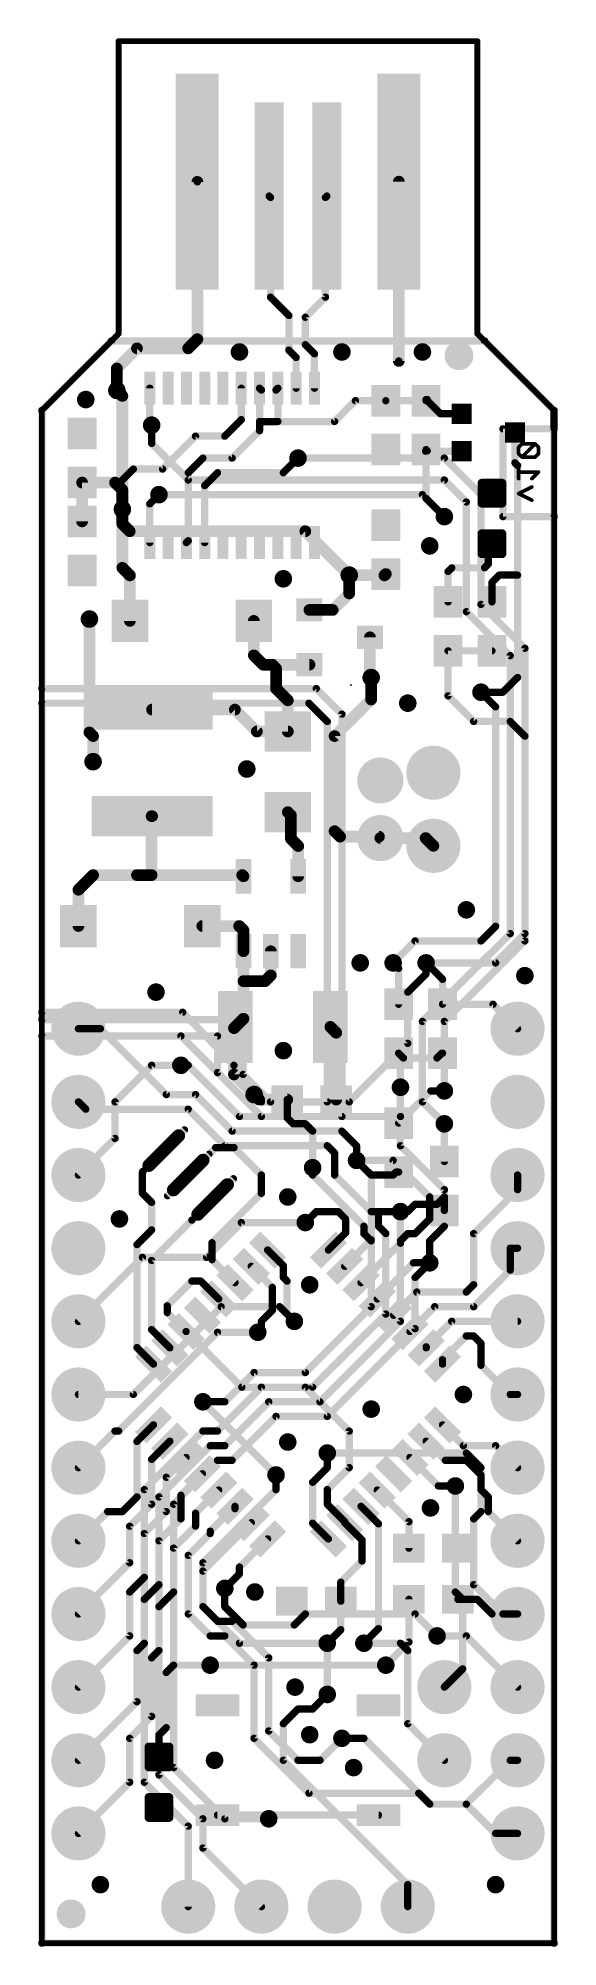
# Model space of a CAD drawing. Extents: x -0.1 to 17.9, y -0.1 to 66.1.
import ezdxf

# ---------------------------------------------------------------- set-up
doc = ezdxf.new("R2010")
doc.units = 0
for name, color, linetype in [('1', 12, 'CONTINUOUS'), ('16', 132, 'CONTINUOUS'), ('17', 110, 'CONTINUOUS'), ('18', 110, 'CONTINUOUS'), ('20', 53, 'CONTINUOUS'), ('24', 53, 'CONTINUOUS')]:
    doc.layers.add(name, color=color, linetype=linetype)

# ---------------------------------------------------------------- blocks, each defined once
blk = doc.blocks.new('RECT')
blk.add_solid([(-0.5, -0.5), (0.5, -0.5), (-0.5, 0.5), (0.5, 0.5)])
blk = doc.blocks.new('RECT160000X160000R30')
at = {"const_width": 0.15}
blk.add_lwpolyline([(0.425, -0.35), (0.425, 0.35, 0.4142), (0.35, 0.425), (-0.35, 0.425, 0.4142), (-0.425, 0.35), (-0.425, -0.35, 0.4142), (-0.35, -0.425), (0.35, -0.425, 0.4142)], format="xyb", close=True, dxfattribs=at)
blk.add_solid([(-0.3754, -0.3754), (0.3754, -0.3754), (-0.3754, 0.3754), (0.3754, 0.3754)])
blk = doc.blocks.new('PIE')
at = {"const_width": 0.5}
blk.add_lwpolyline([(0, -0.25, 1), (0, 0.25, 1), (0, -0.25)], format="xyb", dxfattribs=at)
blk = doc.blocks.new('ROUNDP')
at = {"const_width": 0.5}
blk.add_lwpolyline([(0, -0.25, 1), (0, 0.25, 1), (0, -0.25)], format="xyb", dxfattribs=at)
blk = doc.blocks.new('RECT72000X304800R100')
at = {"const_width": 0.225}
blk.add_lwpolyline([(0.1125, -0.7275), (0.1125, 0.7275, 0.4142), (0, 0.84), (0, 0.84, 0.4142), (-0.1125, 0.7275), (-0.1125, -0.7275, 0.4142), (0, -0.84), (0, -0.84, 0.4142)], format="xyb", close=True, dxfattribs=at)
blk.add_solid([(-0.0254, -0.7529), (0.0254, -0.7529), (-0.0254, 0.7529), (0.0254, 0.7529)])
blk = doc.blocks.new('ROUNDV')
at = {"const_width": 0.5}
blk.add_lwpolyline([(0, -0.25, 1), (0, 0.25, 1), (0, -0.25)], format="xyb", dxfattribs=at)

msp = doc.modelspace()

# ---------------------------------------------------------------- linework, layer by layer
at = {"layer": '1'}
for points, const_width in [([(5.3975, 61.1525), (5.3975, 55.6895)], 0.4064), ([(5.3975, 61.1525), (5.39, 61.16)], 0.254), ([(12.39, 61.16), (12.39, 54.935)], 0.4064), ([(7.9375, 60.6125), (7.89, 60.66)], 0.254), ([(7.9375, 57.15), (7.9375, 60.6125)], 0.254), ([(9.8425, 60.6125), (9.89, 60.66)], 0.254), ([(9.8425, 57.15), (9.8425, 60.6125)], 0.254), ([(8.5725, 56.515), (7.9375, 57.15)], 0.254), ([(9.144, 56.4515), (9.8425, 57.15)], 0.254), ([(8.5725, 56.515), (8.5725, 55.3085)], 0.254), ([(9.144, 56.4515), (9.144, 55.499)], 0.254), ([(0, 53.213), (2.413, 55.626)], 0.254), ([(2.413, 55.626), (15.367, 55.626)], 0.254), ([(5.08, 55.372), (5.3975, 55.6895)], 0.4064), ([(15.367, 55.626), (17.78, 53.213)], 0.254), ([(2.6035, 54.6735), (3.302, 55.372)], 0.4064), ([(3.302, 55.372), (5.08, 55.372)], 0.4064), ([(8.8265, 55.0545), (8.5725, 55.3085)], 0.254), ([(8.8265, 53.9877), (8.8265, 55.0545)], 0.254), ([(9.4615, 55.1815), (9.144, 55.499)], 0.254), ([(9.4615, 53.9877), (9.4615, 55.1815)], 0.254), ([(12.39, 54.935), (12.3825, 54.9275)], 0.254), ([(2.6035, 53.9115), (2.6035, 54.6735)], 0.4064), ([(3.7465, 53.9877), (3.7465, 52.7685)], 0.254), ([(6.9215, 53.9877), (6.9215, 52.8955)], 0.254), ([(7.62, 53.9242), (7.5565, 53.9877)], 0.254), ([(7.5565, 53.9877), (7.5565, 52.832)], 0.254), ([(8.128, 53.9242), (8.1915, 53.9877)], 0.254), ([(8.1915, 53.9877), (8.1915, 52.832)], 0.254), ([(10.883, 53.555), (10.16, 52.832)], 0.254), ([(11.938, 53.555), (10.883, 53.555)], 0.254), ([(11.938, 53.555), (13.335, 53.555)], 0.254), ([(13.828, 53.101), (13.335, 53.594)], 0.254), ([(13.335, 53.594), (13.374, 53.594)], 0.254), ([(13.374, 53.594), (13.335, 53.555)], 0.254), ([(0, 43.561), (0, 53.213)], 0.254), ([(6.35, 52.324), (6.9215, 52.8955)], 0.254), ([(14.569, 53.101), (13.828, 53.101)], 0.254), ([(17.78, 53.213), (17.78, 0)], 0.254), ([(3.7465, 52.7685), (3.81, 52.705)], 0.254), ([(4.191, 51.181), (5.334, 52.324)], 0.254), ([(5.334, 52.324), (6.35, 52.324)], 0.254), ([(7.5565, 52.5145), (6.604, 51.562)], 0.254), ([(7.5565, 52.832), (7.5565, 52.5145)], 0.254), ([(8.1915, 52.832), (7.5565, 52.832)], 0.254), ([(10.16, 52.832), (8.1915, 52.832)], 0.254), ([(16.419, 52.451), (16.419, 51.399)], 0.254), ([(13.32, 51.801), (13.335, 51.816)], 0.254), ([(14.569, 51.801), (13.32, 51.801)], 0.254), ([(13.374, 51.816), (13.335, 51.855)], 0.254), ([(13.335, 51.816), (13.335, 51.855)], 0.254), ([(13.335, 51.816), (13.374, 51.816)], 0.254), ([(13.335, 50.165), (13.335, 51.816)], 0.254), ([(2.706, 50.712), (3.175, 51.181)], 0.254), ([(3.175, 51.181), (4.191, 51.181)], 0.254), ([(5.588, 51.562), (5.08, 51.054)], 0.254), ([(5.08, 51.054), (5.08, 48.6918)], 0.254), ([(6.604, 51.562), (5.588, 51.562)], 0.254), ([(5.6515, 50.6095), (6.096, 51.054)], 0.254), ([(6.096, 51.054), (8.382, 51.054)], 0.254), ([(8.382, 51.054), (8.89, 51.562)], 0.254), ([(16.51, 51.308), (16.419, 51.399)], 0.254), ([(16.51, 47.498), (16.51, 51.308)], 0.254), ([(1.397, 49.364), (1.397, 50.712)], 0.4064), ([(1.397, 50.712), (2.54, 50.712)], 0.4064), ([(2.794, 50.458), (2.54, 50.712)], 0.4064), ([(2.54, 50.712), (2.706, 50.712)], 0.254), ([(2.794, 49.784), (2.794, 50.458)], 0.4064), ([(3.7465, 49.9745), (4.064, 50.292)], 0.254), ([(5.6515, 48.6283), (5.6515, 50.6095)], 0.254), ([(2.794, 47.752), (2.794, 49.784)], 0.4064), ([(3.7465, 48.6283), (3.7465, 49.9745)], 0.254), ([(13.97, 49.53), (13.335, 50.165)], 0.254), ([(5.08, 48.6918), (5.0165, 48.6283)], 0.254), ([(15.494, 48.4625), (15.621, 48.5895)], 0.254), ([(15.494, 47.879), (15.494, 48.4625)], 0.254), ([(3.057, 47.489), (2.794, 47.752)], 0.4064), ([(11.89, 47.489), (11.938, 47.537)], 0.4064), ([(14.097, 47.625), (14.224, 47.752)], 0.254), ([(14.097, 46.57), (14.097, 47.625)], 0.254), ([(14.224, 47.752), (15.367, 47.752)], 0.254), ([(15.367, 47.752), (15.494, 47.879)], 0.254), ([(3.057, 45.9105), (3.057, 47.489)], 0.4064), ([(10.094, 46.289), (10.668, 46.863)], 0.4064), ([(11.881, 47.498), (10.668, 47.498)], 0.4064), ([(10.668, 46.863), (10.668, 47.498)], 0.4064), ([(11.89, 47.489), (11.881, 47.498)], 0.254), ([(15.621, 47.244), (15.875, 47.498)], 0.254), ([(15.621, 46.57), (15.621, 47.244)], 0.254), ([(15.875, 47.498), (16.51, 47.498)], 0.254), ([(16.51, 43.942), (16.51, 47.498)], 0.254), ([(9.287, 46.289), (10.094, 46.289)], 0.4064), ([(7.357, 45.9105), (7.357, 44.713)], 0.4064), ([(11.387, 45.339), (11.387, 43.985)], 0.4064), ([(7.357, 44.713), (7.681, 44.389)], 0.4064), ([(8.001, 44.389), (7.681, 44.389)], 0.4064), ([(9.287, 44.389), (8.001, 44.389)], 0.4064), ([(8.128, 44.262), (8.001, 44.389)], 0.4064), ([(8.128, 43.561), (8.128, 44.262)], 0.4064), ([(14.097, 44.87), (15.621, 44.87)], 0.254), ([(14.097, 44.87), (14.097, 43.307)], 0.254), ([(8.5376, 43.1514), (8.128, 43.561)], 0.4064), ([(11.387, 43.985), (11.43, 43.942)], 0.4064), ([(16.002, 43.434), (16.51, 43.942)], 0.254), ([(9.525, 43.561), (0, 43.561)], 0.254), ([(9.271, 43.053), (0, 43.053)], 0.254), ([(0, 43.053), (0, 32.0675)], 0.254), ([(8.5376, 42.0686), (8.5376, 43.1514)], 0.4064), ([(9.906, 42.418), (9.271, 43.053)], 0.254), ([(10.414, 42.672), (9.525, 43.561)], 0.254), ([(14.986, 42.418), (14.097, 43.307)], 0.254), ([(15.24, 43.434), (16.002, 43.434)], 0.254), ([(3.8259, 42.8297), (6.7003, 42.8297)], 0.4064), ([(6.7003, 42.8297), (7.4614, 42.0686)], 0.4064), ([(9.906, 29.21), (9.906, 42.418)], 0.254), ([(10.414, 28.702), (10.414, 42.672)], 0.254), ([(16.256, 42.418), (14.986, 42.418)], 0.254), ([(16.764, 41.91), (16.256, 42.418)], 0.254), ([(8.5376, 42.0686), (7.4614, 42.0686)], 0.4064), ([(16.764, 35.052), (16.764, 41.91)], 0.254), ([(3.8259, 39.1297), (3.81, 39.1297)], 0.4064), ([(3.81, 39.1297), (3.81, 37.084)], 0.4064), ([(8.5376, 39.2686), (8.643, 39.1631)], 0.4064), ([(8.643, 39.1631), (8.643, 38.347)], 0.4064), ([(8.643, 38.347), (8.897, 38.093)], 0.4064), ([(8.897, 38.093), (8.897, 37.0411)], 0.4064), ([(1.2695, 36.5755), (1.778, 37.084)], 0.4064), ([(1.778, 37.084), (3.302, 37.084)], 0.4064), ([(3.302, 37.084), (3.81, 37.084)], 0.4064), ([(3.3107, 37.0926), (3.302, 37.084)], 0.254), ([(3.81, 37.084), (6.9541, 37.084)], 0.4064), ([(6.9541, 37.084), (6.997, 37.0411)], 0.4064), ([(1.2695, 35.3155), (1.2695, 36.5755)], 0.4064), ([(5.5695, 35.3155), (6.8485, 35.3155)], 0.4064), ([(6.8485, 35.3155), (6.997, 35.167)], 0.4064), ([(6.997, 35.167), (6.997, 34.4409)], 0.4064), ([(15.748, 34.036), (16.764, 35.052)], 0.254), ([(6.997, 34.4409), (6.997, 33.401)], 0.4064), ([(7.947, 34.4409), (7.947, 33.601)], 0.4064), ([(7.947, 33.601), (7.747, 33.401)], 0.4064), ([(12.3825, 33.8455), (12.192, 34.036)], 0.254), ([(12.3825, 32.6), (12.3825, 33.8455)], 0.254), ([(13.9065, 33.4645), (13.335, 34.036)], 0.254), ([(13.335, 34.036), (15.748, 34.036)], 0.254), ([(7.747, 33.401), (6.997, 33.401)], 0.4064), ([(6.997, 33.401), (6.997, 32.0976)], 0.4064), ([(13.9065, 32.6), (13.9065, 33.4645)], 0.254), ([(13.9065, 32.6), (15.66, 32.6)], 0.254), ([(15.66, 32.6), (16.51, 31.75)], 0.254), ([(0, 32.0675), (6.985, 32.0675)], 0.254), ([(6.6675, 31.7681), (6.713, 31.8135)], 0.4064), ([(6.6675, 30.1625), (6.6675, 31.7681)], 0.4064), ([(6.997, 32.0976), (6.713, 31.8135)], 0.4064), ([(6.743, 31.8436), (6.713, 31.8135)], 0.4064), ([(6.6495, 31.75), (6.713, 31.8135)], 0.254), ([(6.985, 32.0675), (6.985, 30.1625)], 0.254), ([(10.013, 31.8135), (10.2163, 31.6102)], 0.4064), ([(10.2163, 31.6102), (10.2163, 29.2894)], 0.4064), ([(0, 0), (0, 31.496)], 0.254), ([(0, 31.496), (6.096, 31.496)], 0.254), ([(6.096, 31.496), (6.096, 30.226)], 0.254), ([(2.54, 29.21), (3.81, 30.48)], 0.254), ([(3.81, 30.48), (4.826, 30.48)], 0.254), ([(12.3825, 30.9), (12.446, 30.8365)], 0.254), ([(12.5485, 30.734), (12.3825, 30.9)], 0.254), ([(12.446, 30.8365), (12.446, 29.718)], 0.254), ([(13.716, 30.734), (12.5485, 30.734)], 0.254), ([(13.882, 30.9), (13.716, 30.734)], 0.254), ([(13.9065, 30.9), (13.882, 30.9)], 0.254), ([(6.096, 30.226), (7.62, 28.702)], 0.254), ([(7.366, 29.464), (6.6675, 30.1625)], 0.4064), ([(6.985, 30.1625), (7.9375, 29.21)], 0.254), ([(2.54, 27.94), (2.54, 29.21)], 0.254), ([(7.5406, 29.2894), (7.366, 29.464)], 0.4064), ([(8.5163, 29.2894), (7.5406, 29.2894)], 0.4064), ([(7.9375, 29.21), (9.906, 29.21)], 0.254), ([(8.5163, 29.2894), (8.5163, 28.6544)], 0.254), ([(12.3825, 28.4725), (13.501, 29.591)], 0.254), ([(13.501, 29.591), (13.97, 29.591)], 0.254), ([(7.62, 28.702), (10.414, 28.702)], 0.254), ([(8.5163, 28.6544), (8.7226, 28.448)], 0.254), ([(8.7226, 28.448), (9.144, 28.448)], 0.254), ([(9.144, 28.448), (9.398, 28.194)], 0.254), ([(13.97, 27.139), (13.97, 28.448)], 0.254), ([(1.27, 26.67), (2.54, 27.94)], 0.254), ([(3.5131, 26.8001), (4.9499, 28.2369)], 0.254), ([(9.398, 26.924), (9.398, 28.194)], 0.254), ([(3.5131, 26.8001), (4.2315, 27.5185)], 0.254), ([(4.3616, 25.9516), (5.7984, 27.3884)], 0.254), ([(5.08, 26.67), (6.0325, 27.6225)], 0.254), ([(6.0325, 27.6225), (6.6675, 27.6225)], 0.254), ([(6.6675, 27.6225), (7.62, 26.67)], 0.254), ([(10.922, 27.178), (11.43, 26.67)], 0.254), ([(3.4925, 26.7796), (3.5131, 26.8001)], 0.254), ([(3.4925, 26.035), (3.4925, 26.7796)], 0.254), ([(3.5131, 26.8001), (3.5131, 26.8001)], 0.254), ([(6.6469, 26.5399), (5.2101, 25.103)], 0.254), ([(7.62, 26.67), (7.62, 26.035)], 0.254), ([(11.43, 26.67), (12.192, 26.67)], 0.254), ([(11.43, 26.67), (11.43, 24.4184)], 0.254), ([(12.192, 26.67), (12.2945, 26.7725)], 0.254), ([(12.2945, 26.7725), (12.3825, 26.7725)], 0.254), ([(16.51, 26.162), (16.51, 26.67)], 0.254), ([(3.81, 25.7175), (3.4925, 26.035)], 0.254), ([(5.2101, 25.103), (5.9285, 25.8215)], 0.254), ([(7.62, 26.035), (5.9055, 24.3205)], 0.254), ([(13.716, 25.654), (13.97, 25.908)], 0.254), ([(13.97, 25.908), (13.97, 25.439)], 0.254), ([(14.986, 24.638), (16.51, 26.162)], 0.254), ([(3.81, 24.765), (3.81, 25.7175)], 0.254), ([(3.81, 23.7029), (5.2101, 25.103)], 0.254), ([(5.2101, 25.103), (5.2101, 25.103)], 0.254), ([(9.144, 25.019), (9.525, 25.4)], 0.254), ([(9.525, 25.4), (10.287, 25.4)], 0.254), ([(10.287, 25.4), (10.541, 25.146)], 0.254), ([(10.541, 25.146), (10.541, 24.6608)], 0.254), ([(12.446, 24.3031), (12.446, 25.4)], 0.254), ([(12.446, 25.4), (12.7, 25.4)], 0.254), ([(12.7, 25.4), (12.954, 25.654)], 0.254), ([(12.954, 25.654), (13.716, 25.654)], 0.254), ([(3.302, 24.257), (3.81, 24.765)], 0.254), ([(10.541, 24.6608), (9.9454, 24.0652)], 0.254), ([(11.43, 24.4184), (10.5111, 23.4995)], 0.254), ([(14.986, 22.86), (14.986, 24.638)], 0.254), ([(3.302, 24.257), (3.302, 20.6782)], 0.254), ([(5.9055, 24.3205), (5.9055, 23.7316)], 0.254), ([(6.7032, 22.9339), (5.9055, 23.7316)], 0.254), ([(7.8346, 24.0652), (8.382, 23.5178)], 0.254), ([(12.446, 24.3031), (11.0768, 22.9339)], 0.254), ([(16.256, 23.368), (16.256, 24.13)], 0.254), ([(16.256, 24.13), (16.51, 24.13)], 0.254), ([(3.81, 23.7029), (3.81, 21.3016)], 0.254), ([(8.001, 22.7674), (7.2689, 23.4995)], 0.254), ([(8.382, 23.5178), (8.382, 23.114)], 0.254), ([(8.382, 23.114), (8.509, 22.987)], 0.254), ([(12.8963, 23.622), (11.6425, 22.3682)], 0.254), ([(13.462, 23.622), (12.8963, 23.622)], 0.254), ([(14.986, 22.098), (16.256, 23.368)], 0.254), ([(4.3498, 22.1298), (5.207, 22.987)], 0.254), ([(5.5187, 22.987), (5.207, 22.987)], 0.254), ([(6.1375, 22.3682), (5.5187, 22.987)], 0.254), ([(8.001, 21.971), (8.001, 22.7674)], 0.254), ([(8.509, 22.987), (8.509, 21.844)], 0.254), ([(13.0117, 22.606), (12.2082, 21.8025)], 0.254), ([(13.0117, 22.606), (14.732, 22.606)], 0.254), ([(14.732, 22.606), (14.986, 22.86)], 0.254), ([(4.3498, 21.8932), (4.3498, 22.1298)], 0.254), ([(5.0061, 21.2368), (4.3498, 21.8932)], 0.254), ([(7.62, 21.59), (8.001, 21.971)], 0.254), ([(8.509, 21.844), (8.763, 21.59)], 0.254), ([(13.6351, 22.098), (12.7739, 21.2368)], 0.254), ([(13.6351, 22.098), (14.986, 22.098)], 0.254), ([(3.81, 21.3016), (4.4405, 20.6711)], 0.254), ([(5.0061, 21.2368), (6.9389, 19.304)], 0.254), ([(7.493, 21.209), (7.62, 21.336)], 0.254), ([(7.62, 21.336), (7.62, 21.59)], 0.254), ([(13.3395, 20.7055), (14.224, 21.59)], 0.254), ([(13.9052, 20.2552), (14.732, 21.082)], 0.254), ([(14.224, 21.59), (16.51, 21.59)], 0.254), ([(14.732, 21.082), (14.986, 21.082)], 0.254), ([(14.986, 21.082), (15.24, 20.828)], 0.254), ([(3.302, 20.6782), (3.8748, 20.1054)], 0.254), ([(4.4405, 20.6711), (4.3656, 20.7459)], 0.254), ([(13.3395, 20.7055), (13.3395, 20.6711)], 0.254), ([(15.24, 20.828), (15.24, 20.066)], 0.254), ([(13.9052, 20.2552), (13.9052, 20.1054)], 0.254), ([(15.24, 20.066), (16.256, 19.05)], 0.254), ([(6.9389, 19.304), (9.144, 19.304)], 0.254), ([(9.144, 19.304), (10.668, 17.78)], 0.254), ([(8.128, 16.256), (5.588, 18.796)], 0.254), ([(16.256, 19.05), (16.51, 19.05)], 0.254), ([(3.302, 17.4218), (3.8748, 17.9946)], 0.254), ([(10.668, 17.78), (10.668, 16.51)], 0.254), ([(13.9052, 17.9946), (14.6278, 17.272)], 0.254), ([(3.302, 15.494), (3.302, 17.4218)], 0.254), ([(3.81, 16.7984), (4.4405, 17.4289)], 0.254), ([(13.3395, 17.4289), (14.0044, 16.764)], 0.254), ([(14.6278, 17.272), (15.748, 17.272)], 0.254), ([(16.51, 16.51), (15.748, 17.272)], 0.254), ([(3.81, 15.24), (3.81, 16.7984)], 0.254), ([(4.318, 16.1751), (5.0061, 16.8632)], 0.254), ([(9.398, 16.002), (9.906, 16.51)], 0.254), ([(9.906, 16.51), (9.906, 17.018)], 0.254), ([(10.668, 16.51), (9.906, 15.748)], 0.254), ([(12.7739, 16.8632), (13.7621, 15.875)], 0.254), ([(14.0044, 16.764), (14.732, 16.764)], 0.254), ([(14.732, 16.764), (15.24, 16.256)], 0.254), ([(4.318, 14.986), (4.318, 16.1751)], 0.254), ([(4.826, 15.5517), (5.5718, 16.2975)], 0.254), ([(9.398, 14.5822), (9.398, 16.002)], 0.254), ([(13.7621, 15.875), (14.351, 15.875)], 0.254), ([(15.24, 16.256), (15.24, 15.748)], 0.254), ([(3.302, 15.494), (2.794, 14.986)], 0.254), ([(3.81, 15.24), (3.048, 14.478)], 0.254), ([(4.826, 14.732), (4.826, 15.5517)], 0.254), ([(5.334, 14.9283), (6.1375, 15.7318)], 0.254), ([(5.842, 14.3049), (6.7032, 15.1661)], 0.254), ([(6.7032, 15.1661), (6.7032, 15.0852)], 0.254), ([(9.906, 15.748), (9.906, 15.24)], 0.254), ([(9.906, 15.24), (10.5111, 14.6349)], 0.254), ([(11.684, 14.5589), (11.0768, 15.1661)], 0.254), ([(11.6425, 15.7318), (12.739, 14.6353)], 0.254), ([(15.24, 15.748), (15.494, 15.494)], 0.254), ([(15.494, 15.494), (15.494, 14.986)], 0.254), ([(1.27, 13.97), (2.286, 14.986)], 0.254), ([(2.794, 14.986), (2.286, 14.986)], 0.254), ([(3.048, 13.208), (3.048, 14.478)], 0.254), ([(4.318, 14.986), (3.556, 14.224)], 0.254), ([(4.826, 14.732), (4.064, 13.97)], 0.254), ([(5.334, 14.478), (4.572, 13.716)], 0.254), ([(5.334, 14.478), (5.334, 14.9283)], 0.254), ([(7.2689, 14.6005), (5.588, 12.9196)], 0.254), ([(9.9454, 14.0348), (9.398, 14.5822)], 0.254), ([(10.5111, 14.6349), (10.5111, 14.6005)], 0.254), ([(10.5111, 14.6005), (11.1125, 13.9991)], 0.254), ([(11.684, 10.922), (11.684, 14.5589)], 0.254), ([(12.739, 14.6353), (12.739, 13.716)], 0.254), ([(16.51, 13.97), (15.494, 14.986)], 0.254), ([(3.556, 14.224), (3.556, 12.7)], 0.254), ([(4.064, 13.97), (4.064, 12.446)], 0.254), ([(5.08, 13.462), (5.842, 14.224)], 0.254), ([(5.842, 14.224), (5.842, 14.3049)], 0.254), ([(7.8346, 14.0348), (6.858, 13.0582)], 0.254), ([(11.1125, 13.9991), (11.1125, 13.2715)], 0.254), ([(1.27, 11.43), (3.048, 13.208)], 0.254), ([(4.572, 13.716), (4.572, 12.192)], 0.254), ([(5.08, 13.462), (5.08, 11.43)], 0.254), ([(11.1125, 13.2715), (10.375, 12.534)], 0.254), ([(3.556, 12.7), (3.048, 12.192)], 0.254), ([(5.588, 12.9196), (5.588, 11.684)], 0.254), ([(6.858, 12.827), (6.35, 12.319)], 0.254), ([(6.858, 13.0582), (6.858, 12.827)], 0.254), ([(10.375, 12.534), (10.375, 11.8745)], 0.254), ([(3.048, 10.668), (3.048, 12.192)], 0.254), ([(4.064, 12.446), (3.556, 11.938)], 0.254), ([(3.556, 11.938), (3.556, 10.414)], 0.254), ([(4.572, 12.192), (4.064, 11.684)], 0.254), ([(10.375, 11.8745), (10.375, 10.883)], 0.254), ([(12.739, 11.938), (12.739, 10.453)], 0.254), ([(14.439, 11.938), (15.113, 11.938)], 0.254), ([(15.113, 11.938), (15.621, 11.43)], 0.254), ([(4.064, 11.684), (4.064, 10.16)], 0.254), ([(5.08, 11.43), (5.842, 10.668)], 0.254), ([(5.588, 11.684), (6.096, 11.176)], 0.254), ([(6.096, 11.176), (6.604, 11.176)], 0.254), ([(6.604, 11.176), (7.874, 9.906)], 0.254), ([(15.621, 11.43), (16.51, 11.43)], 0.254), ([(1.27, 8.89), (3.048, 10.668)], 0.254), ([(5.842, 10.668), (6.35, 10.668)], 0.254), ([(6.35, 10.668), (7.366, 9.652)], 0.254), ([(10.375, 10.883), (9.906, 10.414)], 0.254), ([(11.176, 10.414), (11.684, 10.922)], 0.254), ([(14.732, 10.668), (13.716, 10.668)], 0.254), ([(16.51, 8.89), (14.732, 10.668)], 0.254), ([(3.556, 10.414), (3.302, 10.16)], 0.254), ([(3.302, 8.382), (3.302, 10.16)], 0.254), ([(4.064, 10.16), (3.81, 9.906)], 0.254), ([(3.81, 9.906), (3.81, 7.874)], 0.254), ([(7.874, 9.906), (7.874, 7.366)], 0.254), ([(9.906, 8.636), (9.906, 10.414)], 0.254), ([(12.739, 10.453), (11.938, 9.652)], 0.254), ([(4.572, 9.652), (4.318, 9.398)], 0.254), ([(4.318, 9.398), (4.318, 7.481)], 0.254), ([(5.842, 9.652), (4.572, 9.652)], 0.254), ([(7.366, 9.652), (7.366, 7.112)], 0.254), ([(1.27, 6.35), (3.302, 8.382)], 0.254), ([(3.81, 7.874), (3.048, 7.112)], 0.254), ([(4.318, 7.481), (4.064, 7.227)], 0.254), ([(4.064, 7.227), (4.064, 6.465)], 0.254), ([(7.874, 7.366), (8.89, 6.35)], 0.254), ([(3.048, 5.588), (3.048, 7.112)], 0.254), ([(7.366, 7.112), (9.271, 5.207)], 0.254), ([(9.652, 6.35), (10.414, 7.112)], 0.254), ([(8.89, 6.35), (9.652, 6.35)], 0.254), ([(1.27, 3.81), (3.048, 5.588)], 0.254), ([(9.271, 5.207), (13.081, 5.207)], 0.254), ([(13.081, 5.207), (13.462, 4.826)], 0.254), ([(13.462, 4.826), (14.732, 4.826)], 0.254), ([(14.732, 4.826), (15.748, 3.81)], 0.254), ([(7.747, 4.445), (6.096, 4.445)], 0.254), ([(7.874, 4.318), (7.747, 4.445)], 0.254), ([(8.001, 4.445), (7.874, 4.318)], 0.254), ([(11.684, 4.445), (8.001, 4.445)], 0.254), ([(15.748, 3.81), (16.51, 3.81)], 0.254), ([(17.78, 0), (0, 0)], 0.254)]:
    msp.add_lwpolyline(points, dxfattribs=dict(at, const_width=const_width))
for points, const_width in [([(5.4991, 61.1525, 1), (5.2959, 61.1525)], 0.2032), ([(5.4349, 61.2049, 1), (5.3451, 61.1151)], 0.127), ([(5.3526, 61.1076, 1), (5.4424, 61.1974)], 0.127), ([(12.4916, 61.16, 1), (12.2884, 61.16)], 0.2032), ([(7.9349, 60.7049, 1), (7.8451, 60.6151)], 0.127), ([(8.001, 60.6125, 1), (7.874, 60.6125)], 0.127), ([(7.8926, 60.5676, 1), (7.9824, 60.6574)], 0.127), ([(9.906, 60.6125, 1), (9.779, 60.6125)], 0.127), ([(9.7976, 60.6574, 1), (9.8874, 60.5676)], 0.127), ([(9.9349, 60.6151, 1), (9.8451, 60.7049)], 0.127), ([(7.9824, 57.1949, 1), (7.8926, 57.1051)], 0.127), ([(7.874, 57.15, 1), (8.001, 57.15)], 0.127), ([(9.779, 57.15, 1), (9.906, 57.15)], 0.127), ([(9.8874, 57.1051, 1), (9.7976, 57.1949)], 0.127), ([(8.636, 56.515, 1), (8.509, 56.515)], 0.127), ([(8.5276, 56.4701, 1), (8.6174, 56.5599)], 0.127), ([(9.2075, 56.4515, 1), (9.0805, 56.4515)], 0.127), ([(9.0991, 56.4964, 1), (9.1889, 56.4066)], 0.127), ([(2.413, 55.6895, 1), (2.413, 55.5625)], 0.127), ([(2.4579, 55.5811, 1), (2.3681, 55.6709)], 0.127), ([(5.2959, 55.6895, 1), (5.4991, 55.6895)], 0.2032), ([(5.4693, 55.6177, 1), (5.3257, 55.7613)], 0.2032), ([(15.4119, 55.6709, 1), (15.3221, 55.5811)], 0.127), ([(15.367, 55.5625, 1), (15.367, 55.6895)], 0.127), ([(3.302, 55.4736, 1), (3.302, 55.2704)], 0.2032), ([(3.3738, 55.3002, 1), (3.2302, 55.4438)], 0.2032), ([(5.0082, 55.4438, 1), (5.1518, 55.3002)], 0.2032), ([(5.08, 55.2704, 1), (5.08, 55.4736)], 0.2032), ([(8.6174, 55.3534, 1), (8.5276, 55.2636)], 0.127), ([(8.509, 55.3085, 1), (8.636, 55.3085)], 0.127), ([(8.89, 55.0545, 1), (8.763, 55.0545)], 0.127), ([(8.7816, 55.0096, 1), (8.8714, 55.0994)], 0.127), ([(9.1889, 55.5439, 1), (9.0991, 55.4541)], 0.127), ([(9.0805, 55.499, 1), (9.2075, 55.499)], 0.127), ([(9.525, 55.1815, 1), (9.398, 55.1815)], 0.127), ([(9.4166, 55.1366, 1), (9.5064, 55.2264)], 0.127), ([(12.2884, 54.935, 1), (12.4916, 54.935)], 0.2032), ([(12.3376, 54.9724, 1), (12.4274, 54.8826)], 0.127), ([(12.4349, 54.8901, 1), (12.3451, 54.9799)], 0.127), ([(2.7051, 54.6735, 1), (2.5019, 54.6735)], 0.2032), ([(2.5317, 54.7453, 1), (2.6753, 54.6017)], 0.2032), ([(2.5019, 53.9115, 1), (2.7051, 53.9115)], 0.2032), ([(3.81, 53.9877, 1), (3.683, 53.9877)], 0.127), ([(6.985, 53.9877, 1), (6.858, 53.9877)], 0.127), ([(7.6014, 54.0326, 1), (7.5116, 53.9428)], 0.127), ([(7.62, 53.9877, 1), (7.493, 53.9877)], 0.127), ([(7.5751, 53.8793, 1), (7.6649, 53.9691)], 0.127), ([(8.0831, 53.9691, 1), (8.1729, 53.8793)], 0.127), ([(8.255, 53.9877, 1), (8.128, 53.9877)], 0.127), ([(8.2364, 53.9428, 1), (8.1466, 54.0326)], 0.127), ([(8.763, 53.9877, 1), (8.89, 53.9877)], 0.127), ([(9.398, 53.9877, 1), (9.525, 53.9877)], 0.127), ([(10.883, 53.6185, 1), (10.883, 53.4915)], 0.127), ([(10.9279, 53.5101, 1), (10.8381, 53.5999)], 0.127), ([(11.938, 53.6185, 1), (11.938, 53.4915)], 0.127), ([(11.938, 53.4915, 1), (11.938, 53.6185)], 0.127), ([(13.3799, 53.6389, 1), (13.2901, 53.5491)], 0.127), ([(13.335, 53.6575, 1), (13.335, 53.5305)], 0.127), ([(13.4189, 53.5491, 1), (13.3291, 53.6389)], 0.127), ([(13.335, 53.4915, 1), (13.335, 53.6185)], 0.127), ([(13.374, 53.5305, 1), (13.374, 53.6575)], 0.127), ([(0.0635, 53.213, 1), (-0.0635, 53.213)], 0.127), ([(-0.0449, 53.2579, 1), (0.0449, 53.1681)], 0.127), ([(6.9664, 52.8506, 1), (6.8766, 52.9404)], 0.127), ([(13.2901, 53.5999, 1), (13.3799, 53.5101)], 0.127), ([(13.828, 53.1645, 1), (13.828, 53.0375)], 0.127), ([(13.7831, 53.0561, 1), (13.8729, 53.1459)], 0.127), ([(14.569, 53.0375, 1), (14.569, 53.1645)], 0.127), ([(17.8435, 53.213, 1), (17.7165, 53.213)], 0.127), ([(17.7351, 53.1681, 1), (17.8249, 53.2579)], 0.127), ([(3.7914, 52.8134, 1), (3.7016, 52.7236)], 0.127), ([(3.683, 52.7685, 1), (3.81, 52.7685)], 0.127), ([(3.7651, 52.6601, 1), (3.8549, 52.7499)], 0.127), ([(5.334, 52.3875, 1), (5.334, 52.2605)], 0.127), ([(5.3789, 52.2791, 1), (5.2891, 52.3689)], 0.127), ([(6.3051, 52.3689, 1), (6.3949, 52.2791)], 0.127), ([(6.35, 52.2605, 1), (6.35, 52.3875)], 0.127), ([(6.858, 52.8955, 1), (6.985, 52.8955)], 0.127), ([(7.62, 52.832, 1), (7.493, 52.832)], 0.127), ([(7.5565, 52.8955, 1), (7.5565, 52.7685)], 0.127), ([(7.493, 52.832, 1), (7.62, 52.832)], 0.127), ([(7.493, 52.5145, 1), (7.62, 52.5145)], 0.127), ([(7.6014, 52.4696, 1), (7.5116, 52.5594)], 0.127), ([(8.1915, 52.8955, 1), (8.1915, 52.7685)], 0.127), ([(8.128, 52.832, 1), (8.255, 52.832)], 0.127), ([(8.1915, 52.7685, 1), (8.1915, 52.8955)], 0.127), ([(10.1151, 52.8769, 1), (10.2049, 52.7871)], 0.127), ([(10.16, 52.7685, 1), (10.16, 52.8955)], 0.127), ([(16.4825, 52.451, 1), (16.3555, 52.451)], 0.127), ([(13.32, 51.8645, 1), (13.32, 51.7375)], 0.127), ([(13.2751, 51.8459, 1), (13.3649, 51.7561)], 0.127), ([(13.3799, 51.8999, 1), (13.2901, 51.8101)], 0.127), ([(13.3985, 51.855, 1), (13.2715, 51.855)], 0.127), ([(13.335, 51.8795, 1), (13.335, 51.7525)], 0.127), ([(13.3985, 51.816, 1), (13.2715, 51.816)], 0.127), ([(13.2715, 51.816, 1), (13.3985, 51.816)], 0.127), ([(13.3799, 51.7711, 1), (13.2901, 51.8609)], 0.127), ([(13.3291, 51.7711, 1), (13.4189, 51.8609)], 0.127), ([(13.374, 51.7525, 1), (13.374, 51.8795)], 0.127), ([(14.569, 51.7375, 1), (14.569, 51.8645)], 0.127), ([(3.175, 51.2445, 1), (3.175, 51.1175)], 0.127), ([(3.2199, 51.1361, 1), (3.1301, 51.2259)], 0.127), ([(4.1461, 51.2259, 1), (4.2359, 51.1361)], 0.127), ([(4.191, 51.1175, 1), (4.191, 51.2445)], 0.127), ([(5.1435, 51.054, 1), (5.0165, 51.054)], 0.127), ([(5.0351, 51.0989, 1), (5.1249, 51.0091)], 0.127), ([(5.588, 51.6255, 1), (5.588, 51.4985)], 0.127), ([(5.6329, 51.5171, 1), (5.5431, 51.6069)], 0.127), ([(6.096, 51.1175, 1), (6.096, 50.9905)], 0.127), ([(6.1409, 51.0091, 1), (6.0511, 51.0989)], 0.127), ([(6.5591, 51.6069, 1), (6.6489, 51.5171)], 0.127), ([(6.604, 51.4985, 1), (6.604, 51.6255)], 0.127), ([(8.3371, 51.0989, 1), (8.4269, 51.0091)], 0.127), ([(8.382, 50.9905, 1), (8.382, 51.1175)], 0.127), ([(8.9349, 51.5171, 1), (8.8451, 51.6069)], 0.127), ([(16.4639, 51.4439, 1), (16.3741, 51.3541)], 0.127), ([(16.3555, 51.399, 1), (16.4825, 51.399)], 0.127), ([(16.5735, 51.308, 1), (16.4465, 51.308)], 0.127), ([(16.4651, 51.2631, 1), (16.5549, 51.3529)], 0.127), ([(1.4986, 50.712, 1), (1.2954, 50.712)], 0.2032), ([(1.397, 50.8136, 1), (1.397, 50.6104)], 0.2032), ([(2.6118, 50.7838, 1), (2.4682, 50.6402)], 0.2032), ([(2.54, 50.7755, 1), (2.54, 50.6485)], 0.127), ([(2.54, 50.6104, 1), (2.54, 50.8136)], 0.2032), ([(2.6611, 50.7569, 1), (2.7509, 50.6671)], 0.127), ([(2.8956, 50.458, 1), (2.6924, 50.458)], 0.2032), ([(2.7222, 50.3862, 1), (2.8658, 50.5298)], 0.2032), ([(2.706, 50.6485, 1), (2.706, 50.7755)], 0.127), ([(4.1089, 50.2471, 1), (4.0191, 50.3369)], 0.127), ([(5.715, 50.6095, 1), (5.588, 50.6095)], 0.127), ([(5.6066, 50.6544, 1), (5.6964, 50.5646)], 0.127), ([(2.8956, 49.784, 1), (2.6924, 49.784)], 0.2032), ([(2.6924, 49.784, 1), (2.8956, 49.784)], 0.2032), ([(3.81, 49.9745, 1), (3.683, 49.9745)], 0.127), ([(3.7016, 50.0194, 1), (3.7914, 49.9296)], 0.127), ([(13.3799, 50.2099, 1), (13.2901, 50.1201)], 0.127), ([(13.2715, 50.165, 1), (13.3985, 50.165)], 0.127), ([(1.2954, 49.364, 1), (1.4986, 49.364)], 0.2032), ([(13.9251, 49.4851, 1), (14.0149, 49.5749)], 0.127), ([(3.683, 48.6283, 1), (3.81, 48.6283)], 0.127), ([(4.9716, 48.6732, 1), (5.0614, 48.5834)], 0.127), ([(5.0165, 48.6918, 1), (5.1435, 48.6918)], 0.127), ([(5.1249, 48.6469, 1), (5.0351, 48.7367)], 0.127), ([(5.588, 48.6283, 1), (5.715, 48.6283)], 0.127), ([(15.5575, 48.4625, 1), (15.4305, 48.4625)], 0.127), ([(15.4491, 48.5074, 1), (15.5389, 48.4176)], 0.127), ([(15.6659, 48.5446, 1), (15.5761, 48.6344)], 0.127), ([(2.6924, 47.752, 1), (2.8956, 47.752)], 0.2032), ([(2.8658, 47.8238, 1), (2.7222, 47.6802)], 0.2032), ([(12.0098, 47.4652, 1), (11.8662, 47.6088)], 0.2032), ([(14.1605, 47.625, 1), (14.0335, 47.625)], 0.127), ([(14.0521, 47.6699, 1), (14.1419, 47.5801)], 0.127), ([(14.224, 47.8155, 1), (14.224, 47.6885)], 0.127), ([(14.2689, 47.7071, 1), (14.1791, 47.7969)], 0.127), ([(15.3221, 47.7969, 1), (15.4119, 47.7071)], 0.127), ([(15.367, 47.6885, 1), (15.367, 47.8155)], 0.127), ([(15.4305, 47.879, 1), (15.5575, 47.879)], 0.127), ([(15.5389, 47.8341, 1), (15.4491, 47.9239)], 0.127), ([(3.1586, 47.489, 1), (2.9554, 47.489)], 0.2032), ([(2.9852, 47.4172, 1), (3.1288, 47.5608)], 0.2032), ([(10.668, 47.5996, 1), (10.668, 47.3964)], 0.2032), ([(10.7696, 47.498, 1), (10.5664, 47.498)], 0.2032), ([(10.7398, 46.7912, 1), (10.5962, 46.9348)], 0.2032), ([(11.8182, 47.5608, 1), (11.9618, 47.4172)], 0.2032), ([(11.9259, 47.5429, 1), (11.8361, 47.4531)], 0.127), ([(11.881, 47.3964, 1), (11.881, 47.5996)], 0.2032), ([(11.8451, 47.4441, 1), (11.9349, 47.5339)], 0.127), ([(15.6845, 47.244, 1), (15.5575, 47.244)], 0.127), ([(15.5761, 47.2889, 1), (15.6659, 47.1991)], 0.127), ([(15.875, 47.5615, 1), (15.875, 47.4345)], 0.127), ([(15.9199, 47.4531, 1), (15.8301, 47.5429)], 0.127), ([(16.5735, 47.498, 1), (16.4465, 47.498)], 0.127), ([(16.4465, 47.498, 1), (16.5735, 47.498)], 0.127), ([(16.51, 47.4345, 1), (16.51, 47.5615)], 0.127), ([(9.287, 46.3906, 1), (9.287, 46.1874)], 0.2032), ([(10.0222, 46.3608, 1), (10.1658, 46.2172)], 0.2032), ([(10.094, 46.1874, 1), (10.094, 46.3906)], 0.2032), ([(10.5664, 46.863, 1), (10.7696, 46.863)], 0.2032), ([(14.0335, 46.57, 1), (14.1605, 46.57)], 0.127), ([(15.5575, 46.57, 1), (15.6845, 46.57)], 0.127), ([(2.9554, 45.9105, 1), (3.1586, 45.9105)], 0.2032), ([(7.4586, 45.9105, 1), (7.2554, 45.9105)], 0.2032), ([(11.4886, 45.339, 1), (11.2854, 45.339)], 0.2032), ([(7.2554, 44.713, 1), (7.4586, 44.713)], 0.2032), ([(7.4288, 44.7848, 1), (7.2852, 44.6412)], 0.2032), ([(7.681, 44.4906, 1), (7.681, 44.2874)], 0.2032), ([(7.6092, 44.3172, 1), (7.7528, 44.4608)], 0.2032), ([(8.001, 44.4906, 1), (8.001, 44.2874)], 0.2032), ([(8.0728, 44.4608, 1), (7.9292, 44.3172)], 0.2032), ([(8.001, 44.2874, 1), (8.001, 44.4906)], 0.2032), ([(8.2296, 44.262, 1), (8.0264, 44.262)], 0.2032), ([(8.0562, 44.1902, 1), (8.1998, 44.3338)], 0.2032), ([(9.287, 44.2874, 1), (9.287, 44.4906)], 0.2032), ([(14.097, 44.9335, 1), (14.097, 44.8065)], 0.127), ([(14.1605, 44.87, 1), (14.0335, 44.87)], 0.127), ([(15.621, 44.8065, 1), (15.621, 44.9335)], 0.127), ([(8.1998, 43.6328, 1), (8.0562, 43.4892)], 0.2032), ([(11.2854, 43.985, 1), (11.4886, 43.985)], 0.2032), ([(11.4588, 44.0568, 1), (11.3152, 43.9132)], 0.2032), ([(11.3582, 43.8702, 1), (11.5018, 44.0138)], 0.2032), ([(16.4465, 43.942, 1), (16.5735, 43.942)], 0.127), ([(16.5549, 43.8971, 1), (16.4651, 43.9869)], 0.127), ([(0, 43.6245, 1), (0, 43.4975)], 0.127), ([(-0.0635, 43.561, 1), (0.0635, 43.561)], 0.127), ([(0, 43.1165, 1), (0, 42.9895)], 0.127), ([(0.0635, 43.053, 1), (-0.0635, 43.053)], 0.127), ([(8.0264, 43.561, 1), (8.2296, 43.561)], 0.2032), ([(8.6392, 43.1514, 1), (8.436, 43.1514)], 0.2032), ([(8.4657, 43.0796, 1), (8.6094, 43.2233)], 0.2032), ([(9.3159, 43.0979, 1), (9.2261, 43.0081)], 0.127), ([(9.271, 42.9895, 1), (9.271, 43.1165)], 0.127), ([(9.5699, 43.6059, 1), (9.4801, 43.5161)], 0.127), ([(9.525, 43.4975, 1), (9.525, 43.6245)], 0.127), ([(14.1419, 43.3519, 1), (14.0521, 43.2621)], 0.127), ([(14.0335, 43.307, 1), (14.1605, 43.307)], 0.127), ([(15.24, 43.4975, 1), (15.24, 43.3705)], 0.127), ([(15.9571, 43.4789, 1), (16.0469, 43.3891)], 0.127), ([(16.002, 43.3705, 1), (16.002, 43.4975)], 0.127), ([(3.8259, 42.9313, 1), (3.8259, 42.7281)], 0.2032), ([(6.7721, 42.9016, 1), (6.6284, 42.7579)], 0.2032), ([(6.7003, 42.7281, 1), (6.7003, 42.9313)], 0.2032), ([(9.9695, 42.418, 1), (9.8425, 42.418)], 0.127), ([(9.8611, 42.3731, 1), (9.9509, 42.4629)], 0.127), ([(10.4775, 42.672, 1), (10.3505, 42.672)], 0.127), ([(10.3691, 42.6271, 1), (10.4589, 42.7169)], 0.127), ([(14.986, 42.4815, 1), (14.986, 42.3545)], 0.127), ([(14.9411, 42.3731, 1), (15.0309, 42.4629)], 0.127), ([(16.3009, 42.4629, 1), (16.2111, 42.3731)], 0.127), ([(16.256, 42.3545, 1), (16.256, 42.4815)], 0.127), ([(7.4614, 42.1702, 1), (7.4614, 41.967)], 0.2032), ([(7.3896, 41.9967, 1), (7.5333, 42.1404)], 0.2032), ([(8.436, 42.0686, 1), (8.6392, 42.0686)], 0.2032), ([(8.5376, 41.967, 1), (8.5376, 42.1702)], 0.2032), ([(16.8275, 41.91, 1), (16.7005, 41.91)], 0.127), ([(16.7191, 41.8651, 1), (16.8089, 41.9549)], 0.127), ([(3.81, 39.2313, 1), (3.81, 39.0281)], 0.2032), ([(3.9116, 39.1297, 1), (3.7084, 39.1297)], 0.2032), ([(3.8259, 39.0281, 1), (3.8259, 39.2313)], 0.2032), ([(8.6094, 39.3404, 1), (8.4657, 39.1967)], 0.2032), ([(8.7446, 39.1631, 1), (8.5414, 39.1631)], 0.2032), ([(8.5712, 39.0913, 1), (8.7149, 39.235)], 0.2032), ([(8.7149, 38.4188, 1), (8.5712, 38.2751)], 0.2032), ([(8.5414, 38.347, 1), (8.7446, 38.347)], 0.2032), ([(8.9986, 38.093, 1), (8.7954, 38.093)], 0.2032), ([(8.8252, 38.0211, 1), (8.9689, 38.1648)], 0.2032), ([(1.778, 37.1856, 1), (1.778, 36.9824)], 0.2032), ([(1.8498, 37.0122, 1), (1.7062, 37.1558)], 0.2032), ([(3.302, 37.1856, 1), (3.302, 36.9824)], 0.2032), ([(3.2571, 37.1289, 1), (3.3469, 37.0391)], 0.127), ([(3.302, 36.9824, 1), (3.302, 37.1856)], 0.2032), ([(3.3556, 37.0477, 1), (3.2657, 37.1376)], 0.127), ([(3.81, 37.1856, 1), (3.81, 36.9824)], 0.2032), ([(3.7084, 37.084, 1), (3.9116, 37.084)], 0.2032), ([(3.81, 36.9824, 1), (3.81, 37.1856)], 0.2032), ([(7.0259, 37.1558, 1), (6.8823, 37.0122)], 0.2032), ([(6.9252, 36.9692, 1), (7.0689, 37.1129)], 0.2032), ([(6.9541, 36.9824, 1), (6.9541, 37.1856)], 0.2032), ([(8.7954, 37.0411, 1), (8.9986, 37.0411)], 0.2032), ([(1.1976, 36.6473, 1), (1.3413, 36.5036)], 0.2032), ([(1.3711, 36.5755, 1), (1.1679, 36.5755)], 0.2032), ([(1.1679, 35.3155, 1), (1.3711, 35.3155)], 0.2032), ([(5.5695, 35.4171, 1), (5.5695, 35.2139)], 0.2032), ([(6.9203, 35.3874, 1), (6.7766, 35.2437)], 0.2032), ([(6.8485, 35.2139, 1), (6.8485, 35.4171)], 0.2032), ([(7.0986, 35.167, 1), (6.8954, 35.167)], 0.2032), ([(6.9252, 35.0951, 1), (7.0689, 35.2388)], 0.2032), ([(16.8089, 35.0071, 1), (16.7191, 35.0969)], 0.127), ([(7.0986, 34.4409, 1), (6.8954, 34.4409)], 0.2032), ([(6.8954, 34.4409, 1), (7.0986, 34.4409)], 0.2032), ([(8.0486, 34.4409, 1), (7.8454, 34.4409)], 0.2032), ([(16.7005, 35.052, 1), (16.8275, 35.052)], 0.127), ([(8.0189, 33.5292, 1), (7.8752, 33.6729)], 0.2032), ([(12.2369, 34.0809, 1), (12.1471, 33.9911)], 0.127), ([(12.446, 33.8455, 1), (12.319, 33.8455)], 0.127), ([(12.3376, 33.8006, 1), (12.4274, 33.8904)], 0.127), ([(13.3799, 34.0809, 1), (13.2901, 33.9911)], 0.127), ([(13.335, 34.0995, 1), (13.335, 33.9725)], 0.127), ([(15.7031, 34.0809, 1), (15.7929, 33.9911)], 0.127), ([(15.748, 33.9725, 1), (15.748, 34.0995)], 0.127), ([(6.997, 33.5026, 1), (6.997, 33.2994)], 0.2032), ([(7.0986, 33.401, 1), (6.8954, 33.401)], 0.2032), ([(6.8954, 33.401, 1), (7.0986, 33.401)], 0.2032), ([(7.6752, 33.4728, 1), (7.8188, 33.3292)], 0.2032), ([(7.747, 33.2994, 1), (7.747, 33.5026)], 0.2032), ([(7.8454, 33.601, 1), (8.0486, 33.601)], 0.2032), ([(13.97, 33.4645, 1), (13.843, 33.4645)], 0.127), ([(13.8616, 33.4196, 1), (13.9514, 33.5094)], 0.127), ([(12.319, 32.6, 1), (12.446, 32.6)], 0.127), ([(13.9065, 32.6635, 1), (13.9065, 32.5365)], 0.127), ([(13.843, 32.6, 1), (13.97, 32.6)], 0.127), ([(15.7049, 32.6449, 1), (15.6151, 32.5551)], 0.127), ([(15.66, 32.5365, 1), (15.66, 32.6635)], 0.127), ([(0, 32.131, 1), (0, 32.004)], 0.127), ([(-0.0635, 32.0675, 1), (0.0635, 32.0675)], 0.127), ([(6.7691, 31.7681, 1), (6.5659, 31.7681)], 0.2032), ([(6.5957, 31.8399, 1), (6.7393, 31.6962)], 0.2032), ([(6.6411, 31.8853, 1), (6.7848, 31.7417)], 0.2032), ([(6.6411, 31.8853, 1), (6.7848, 31.7417)], 0.2032), ([(6.6045, 31.7949, 1), (6.6944, 31.7051)], 0.127), ([(6.7848, 31.7417, 1), (6.6411, 31.8853)], 0.2032), ([(6.8149, 31.7717, 1), (6.6712, 31.9154)], 0.2032), ([(6.7579, 31.7686, 1), (6.668, 31.8584)], 0.127), ([(6.8954, 32.0976, 1), (7.0986, 32.0976)], 0.2032), ([(7.0689, 32.0257, 1), (6.9252, 32.1694)], 0.2032), ([(7.0485, 32.0675, 1), (6.9215, 32.0675)], 0.127), ([(6.985, 32.004, 1), (6.985, 32.131)], 0.127), ([(10.0848, 31.8853, 1), (9.9411, 31.7417)], 0.2032), ([(10.3178, 31.6102, 1), (10.1147, 31.6102)], 0.2032), ([(16.4651, 31.7051, 1), (16.5549, 31.7949)], 0.127), ([(0.0635, 31.496, 1), (-0.0635, 31.496)], 0.127), ([(0, 31.5595, 1), (0, 31.4325)], 0.127), ([(6.1595, 31.496, 1), (6.0325, 31.496)], 0.127), ([(6.096, 31.4325, 1), (6.096, 31.5595)], 0.127), ([(10.1444, 31.5384, 1), (10.2881, 31.682)], 0.2032), ([(3.81, 30.5435, 1), (3.81, 30.4165)], 0.127), ([(3.8549, 30.4351, 1), (3.7651, 30.5249)], 0.127), ([(4.826, 30.4165, 1), (4.826, 30.5435)], 0.127), ([(12.4274, 30.9449, 1), (12.3376, 30.8551)], 0.127), ([(12.4274, 30.9449, 1), (12.3376, 30.8551)], 0.127), ([(12.5095, 30.8365, 1), (12.3825, 30.8365)], 0.127), ([(12.4011, 30.7916, 1), (12.4909, 30.8814)], 0.127), ([(12.5485, 30.7975, 1), (12.5485, 30.6705)], 0.127), ([(12.5036, 30.6891, 1), (12.5934, 30.7789)], 0.127), ([(13.6711, 30.7789, 1), (13.7609, 30.6891)], 0.127), ([(13.716, 30.6705, 1), (13.716, 30.7975)], 0.127), ([(13.882, 30.9635, 1), (13.882, 30.8365)], 0.127), ([(13.9269, 30.8551, 1), (13.8371, 30.9449)], 0.127), ([(13.9065, 30.8365, 1), (13.9065, 30.9635)], 0.127), ([(6.1409, 30.2709, 1), (6.0511, 30.1811)], 0.127), ([(6.0325, 30.226, 1), (6.1595, 30.226)], 0.127), ([(6.5659, 30.1625, 1), (6.7691, 30.1625)], 0.2032), ([(6.7393, 30.2343, 1), (6.5957, 30.0907)], 0.2032), ([(7.0299, 30.2074, 1), (6.9401, 30.1176)], 0.127), ([(6.9215, 30.1625, 1), (7.0485, 30.1625)], 0.127), ([(2.6035, 29.21, 1), (2.4765, 29.21)], 0.127), ([(2.4951, 29.2549, 1), (2.5849, 29.1651)], 0.127), ([(7.4378, 29.5358, 1), (7.2942, 29.3922)], 0.2032), ([(7.2942, 29.3922, 1), (7.4378, 29.5358)], 0.2032), ([(7.5406, 29.391, 1), (7.5406, 29.1878)], 0.2032), ([(7.4688, 29.2175, 1), (7.6125, 29.3612)], 0.2032), ([(7.9375, 29.2735, 1), (7.9375, 29.1465)], 0.127), ([(7.8926, 29.1651, 1), (7.9824, 29.2549)], 0.127), ([(8.5798, 29.2894, 1), (8.4528, 29.2894)], 0.127), ([(8.5163, 29.1878, 1), (8.5163, 29.391)], 0.2032), ([(9.8425, 29.21, 1), (9.9695, 29.21)], 0.127), ([(9.906, 29.1465, 1), (9.906, 29.2735)], 0.127), ([(10.1147, 29.2894, 1), (10.3178, 29.2894)], 0.2032), ([(12.3825, 29.718, 1), (12.5095, 29.718)], 0.127), ([(13.501, 29.6545, 1), (13.501, 29.5275)], 0.127), ([(13.5459, 29.5461, 1), (13.4561, 29.6359)], 0.127), ([(13.97, 29.5275, 1), (13.97, 29.6545)], 0.127), ([(7.62, 28.7655, 1), (7.62, 28.6385)], 0.127), ([(7.5751, 28.6571, 1), (7.6649, 28.7469)], 0.127), ([(8.5612, 28.6993, 1), (8.4713, 28.6095)], 0.127), ([(8.4528, 28.6544, 1), (8.5798, 28.6544)], 0.127), ([(8.7226, 28.5115, 1), (8.7226, 28.3845)], 0.127), ([(8.6777, 28.4031, 1), (8.7675, 28.4929)], 0.127), ([(9.1889, 28.4929, 1), (9.0991, 28.4031)], 0.127), ([(9.144, 28.3845, 1), (9.144, 28.5115)], 0.127), ([(10.3505, 28.702, 1), (10.4775, 28.702)], 0.127), ([(10.414, 28.6385, 1), (10.414, 28.7655)], 0.127), ([(12.3376, 28.5174, 1), (12.4274, 28.4276)], 0.127), ([(14.0335, 28.448, 1), (13.9065, 28.448)], 0.127), ([(2.4765, 27.94, 1), (2.6035, 27.94)], 0.127), ([(2.5849, 27.8951, 1), (2.4951, 27.9849)], 0.127), ([(4.9948, 28.192, 1), (4.905, 28.2818)], 0.127), ([(9.4615, 28.194, 1), (9.3345, 28.194)], 0.127), ([(9.3531, 28.1491, 1), (9.4429, 28.2389)], 0.127), ([(4.2764, 27.4736, 1), (4.1866, 27.5634)], 0.127), ([(5.8433, 27.3435, 1), (5.7535, 27.4333)], 0.127), ([(6.0325, 27.686, 1), (6.0325, 27.559)], 0.127), ([(6.0774, 27.5776, 1), (5.9876, 27.6674)], 0.127), ([(6.7124, 27.6674, 1), (6.6226, 27.5776)], 0.127), ([(6.6675, 27.559, 1), (6.6675, 27.686)], 0.127), ([(10.9669, 27.2229, 1), (10.8771, 27.1331)], 0.127), ([(13.9065, 27.139, 1), (14.0335, 27.139)], 0.127), ([(1.2251, 26.7149, 1), (1.3149, 26.6251)], 0.127), ([(3.556, 26.7796, 1), (3.429, 26.7796)], 0.127), ([(3.4476, 26.8245, 1), (3.5374, 26.7347)], 0.127), ([(3.4681, 26.845, 1), (3.558, 26.7552)], 0.127), ([(3.4681, 26.845, 1), (3.558, 26.7552)], 0.127), ([(3.5766, 26.8001, 1), (3.4496, 26.8001)], 0.127), ([(3.4496, 26.8001, 1), (3.5766, 26.8001)], 0.127), ([(3.558, 26.7552, 1), (3.4681, 26.845)], 0.127), ([(5.0351, 26.7149, 1), (5.1249, 26.6251)], 0.127), ([(6.6918, 26.495, 1), (6.602, 26.5848)], 0.127), ([(7.6835, 26.67, 1), (7.5565, 26.67)], 0.127), ([(7.5751, 26.6251, 1), (7.6649, 26.7149)], 0.127), ([(9.3345, 26.924, 1), (9.4615, 26.924)], 0.127), ([(11.43, 26.7335, 1), (11.43, 26.6065)], 0.127), ([(11.4935, 26.67, 1), (11.3665, 26.67)], 0.127), ([(11.3851, 26.6251, 1), (11.4749, 26.7149)], 0.127), ([(12.1471, 26.7149, 1), (12.2369, 26.6251)], 0.127), ([(12.192, 26.6065, 1), (12.192, 26.7335)], 0.127), ([(12.2945, 26.836, 1), (12.2945, 26.709)], 0.127), ([(12.3394, 26.7276, 1), (12.2496, 26.8174)], 0.127), ([(12.3825, 26.709, 1), (12.3825, 26.836)], 0.127), ([(16.5735, 26.67, 1), (16.4465, 26.67)], 0.127), ([(3.5374, 26.0799, 1), (3.4476, 25.9901)], 0.127), ([(3.429, 26.035, 1), (3.556, 26.035)], 0.127), ([(4.3167, 25.9965, 1), (4.4065, 25.9067)], 0.127), ([(5.9734, 25.7766, 1), (5.8836, 25.8664)], 0.127), ([(7.5565, 26.035, 1), (7.6835, 26.035)], 0.127), ([(7.6649, 25.9901, 1), (7.5751, 26.0799)], 0.127), ([(14.0335, 25.908, 1), (13.9065, 25.908)], 0.127), ([(14.0149, 25.8631, 1), (13.9251, 25.9529)], 0.127), ([(16.4465, 26.162, 1), (16.5735, 26.162)], 0.127), ([(16.5549, 26.1171, 1), (16.4651, 26.2069)], 0.127), ([(3.8735, 25.7175, 1), (3.7465, 25.7175)], 0.127), ([(3.7651, 25.6726, 1), (3.8549, 25.7624)], 0.127), ([(5.2101, 25.1666, 1), (5.2101, 25.0395)], 0.127), ([(5.1652, 25.148, 1), (5.255, 25.0581)], 0.127), ([(5.1652, 25.148, 1), (5.255, 25.0581)], 0.127), ([(5.255, 25.0581, 1), (5.1652, 25.148)], 0.127), ([(5.2101, 25.0395, 1), (5.2101, 25.1666)], 0.127), ([(9.525, 25.4635, 1), (9.525, 25.3365)], 0.127), ([(9.5699, 25.3551, 1), (9.4801, 25.4449)], 0.127), ([(10.3319, 25.4449, 1), (10.2421, 25.3551)], 0.127), ([(10.287, 25.3365, 1), (10.287, 25.4635)], 0.127), ([(10.6045, 25.146, 1), (10.4775, 25.146)], 0.127), ([(10.4961, 25.1011, 1), (10.5859, 25.1909)], 0.127), ([(12.5095, 25.4, 1), (12.3825, 25.4)], 0.127), ([(12.446, 25.4635, 1), (12.446, 25.3365)], 0.127), ([(12.6551, 25.4449, 1), (12.7449, 25.3551)], 0.127), ([(12.7, 25.3365, 1), (12.7, 25.4635)], 0.127), ([(12.954, 25.7175, 1), (12.954, 25.5905)], 0.127), ([(12.9989, 25.6091, 1), (12.9091, 25.6989)], 0.127), ([(13.6711, 25.6989, 1), (13.7609, 25.6091)], 0.127), ([(13.716, 25.5905, 1), (13.716, 25.7175)], 0.127), ([(13.9065, 25.439, 1), (14.0335, 25.439)], 0.127), ([(3.7465, 24.765, 1), (3.8735, 24.765)], 0.127), ([(3.8549, 24.7201, 1), (3.7651, 24.8099)], 0.127), ([(9.0991, 25.0639, 1), (9.1889, 24.9741)], 0.127), ([(10.4775, 24.6608, 1), (10.6045, 24.6608)], 0.127), ([(10.5859, 24.6159, 1), (10.4961, 24.7057)], 0.127), ([(11.4749, 24.3735, 1), (11.3851, 24.4633)], 0.127), ([(15.0495, 24.638, 1), (14.9225, 24.638)], 0.127), ([(14.9411, 24.6829, 1), (15.0309, 24.5931)], 0.127), ([(3.3655, 24.257, 1), (3.2385, 24.257)], 0.127), ([(3.2571, 24.3019, 1), (3.3469, 24.2121)], 0.127), ([(5.969, 24.3205, 1), (5.842, 24.3205)], 0.127), ([(5.8606, 24.3654, 1), (5.9504, 24.2756)], 0.127), ([(5.9504, 23.7765, 1), (5.8606, 23.6867)], 0.127), ([(7.8795, 24.1101, 1), (7.7897, 24.0203)], 0.127), ([(9.9005, 24.1101, 1), (9.9903, 24.0203)], 0.127), ([(11.3665, 24.4184, 1), (11.4935, 24.4184)], 0.127), ([(12.3825, 24.3031, 1), (12.5095, 24.3031)], 0.127), ([(12.4909, 24.2582, 1), (12.4011, 24.348)], 0.127), ([(16.3195, 24.13, 1), (16.1925, 24.13)], 0.127), ([(16.256, 24.1935, 1), (16.256, 24.0665)], 0.127), ([(16.51, 24.0665, 1), (16.51, 24.1935)], 0.127), ([(3.8735, 23.7029, 1), (3.7465, 23.7029)], 0.127), ([(3.7651, 23.7478, 1), (3.8549, 23.658)], 0.127), ([(5.842, 23.7316, 1), (5.969, 23.7316)], 0.127), ([(7.3138, 23.5444, 1), (7.224, 23.4546)], 0.127), ([(8.4455, 23.5178, 1), (8.3185, 23.5178)], 0.127), ([(8.4269, 23.1589, 1), (8.3371, 23.0691)], 0.127), ([(8.3371, 23.4729, 1), (8.4269, 23.5627)], 0.127), ([(10.4662, 23.5444, 1), (10.556, 23.4546)], 0.127), ([(12.8963, 23.6855, 1), (12.8963, 23.5585)], 0.127), ([(12.9412, 23.5771, 1), (12.8514, 23.6669)], 0.127), ([(13.462, 23.5585, 1), (13.462, 23.6855)], 0.127), ([(16.1925, 23.368, 1), (16.3195, 23.368)], 0.127), ([(16.3009, 23.3231, 1), (16.2111, 23.4129)], 0.127), ([(5.207, 23.0505, 1), (5.207, 22.9235)], 0.127), ([(5.2519, 22.9421, 1), (5.1621, 23.0319)], 0.127), ([(5.5636, 23.0319, 1), (5.4738, 22.9421)], 0.127), ([(5.5187, 22.9235, 1), (5.5187, 23.0505)], 0.127), ([(6.6583, 22.889, 1), (6.7481, 22.9788)], 0.127), ([(8.0645, 22.7674, 1), (7.9375, 22.7674)], 0.127), ([(7.9561, 22.7225, 1), (8.0459, 22.8123)], 0.127), ([(8.3185, 23.114, 1), (8.4455, 23.114)], 0.127), ([(8.5725, 22.987, 1), (8.4455, 22.987)], 0.127), ([(8.4641, 22.9421, 1), (8.5539, 23.0319)], 0.127), ([(11.0319, 22.9788, 1), (11.1217, 22.889)], 0.127), ([(13.0117, 22.6695, 1), (13.0117, 22.5425)], 0.127), ([(13.0566, 22.5611, 1), (12.9668, 22.6509)], 0.127), ([(14.6871, 22.6509, 1), (14.7769, 22.5611)], 0.127), ([(14.732, 22.5425, 1), (14.732, 22.6695)], 0.127), ([(14.9225, 22.86, 1), (15.0495, 22.86)], 0.127), ([(15.0309, 22.8151, 1), (14.9411, 22.9049)], 0.127), ([(4.4133, 22.1298, 1), (4.2862, 22.1298)], 0.127), ([(4.3048, 22.1747, 1), (4.3947, 22.0848)], 0.127), ([(4.3947, 21.9381, 1), (4.3048, 21.8483)], 0.127), ([(4.2862, 21.8932, 1), (4.4133, 21.8932)], 0.127), ([(6.0926, 22.3233, 1), (6.1824, 22.4131)], 0.127), ([(7.9375, 21.971, 1), (8.0645, 21.971)], 0.127), ([(8.0459, 21.9261, 1), (7.9561, 22.0159)], 0.127), ([(8.5539, 21.8889, 1), (8.4641, 21.7991)], 0.127), ([(8.4455, 21.844, 1), (8.5725, 21.844)], 0.127), ([(11.5976, 22.4131, 1), (11.6874, 22.3233)], 0.127), ([(12.1633, 21.8474, 1), (12.2531, 21.7576)], 0.127), ([(13.6351, 22.1615, 1), (13.6351, 22.0345)], 0.127), ([(13.68, 22.0531, 1), (13.5902, 22.1429)], 0.127), ([(14.9411, 22.1429, 1), (15.0309, 22.0531)], 0.127), ([(14.986, 22.0345, 1), (14.986, 22.1615)], 0.127), ([(3.8549, 21.3465, 1), (3.7651, 21.2567)], 0.127), ([(3.7465, 21.3016, 1), (3.8735, 21.3016)], 0.127), ([(5.051, 21.2817, 1), (4.9612, 21.1919)], 0.127), ([(4.9612, 21.1919, 1), (5.051, 21.2817)], 0.127), ([(7.4481, 21.2539, 1), (7.5379, 21.1641)], 0.127), ([(7.6835, 21.59, 1), (7.5565, 21.59)], 0.127), ([(7.5751, 21.6349, 1), (7.6649, 21.5451)], 0.127), ([(7.5565, 21.336, 1), (7.6835, 21.336)], 0.127), ([(7.6649, 21.2911, 1), (7.5751, 21.3809)], 0.127), ([(8.7181, 21.5451, 1), (8.8079, 21.6349)], 0.127), ([(12.729, 21.2817, 1), (12.8188, 21.1919)], 0.127), ([(14.224, 21.6535, 1), (14.224, 21.5265)], 0.127), ([(14.2689, 21.5451, 1), (14.1791, 21.6349)], 0.127), ([(14.732, 21.1455, 1), (14.732, 21.0185)], 0.127), ([(14.7769, 21.0371, 1), (14.6871, 21.1269)], 0.127), ([(15.0309, 21.1269, 1), (14.9411, 21.0371)], 0.127), ([(14.986, 21.0185, 1), (14.986, 21.1455)], 0.127), ([(16.51, 21.5265, 1), (16.51, 21.6535)], 0.127), ([(3.3469, 20.7231, 1), (3.2571, 20.6333)], 0.127), ([(3.2385, 20.6782, 1), (3.3655, 20.6782)], 0.127), ([(4.4105, 20.7908, 1), (4.3207, 20.701)], 0.127), ([(4.3956, 20.6262, 1), (4.4854, 20.716)], 0.127), ([(4.3956, 20.6262, 1), (4.4854, 20.716)], 0.127), ([(13.403, 20.7055, 1), (13.276, 20.7055)], 0.127), ([(13.2946, 20.7504, 1), (13.3844, 20.6606)], 0.127), ([(13.276, 20.6711, 1), (13.403, 20.6711)], 0.127), ([(15.3035, 20.828, 1), (15.1765, 20.828)], 0.127), ([(15.1951, 20.7831, 1), (15.2849, 20.8729)], 0.127), ([(3.8299, 20.0605, 1), (3.9197, 20.1503)], 0.127), ([(13.9687, 20.2552, 1), (13.8417, 20.2552)], 0.127), ([(13.8603, 20.3001, 1), (13.9501, 20.2103)], 0.127), ([(13.8417, 20.1054, 1), (13.9687, 20.1054)], 0.127), ([(15.2849, 20.1109, 1), (15.1951, 20.0211)], 0.127), ([(15.1765, 20.066, 1), (15.3035, 20.066)], 0.127), ([(6.9389, 19.3675, 1), (6.9389, 19.2405)], 0.127), ([(6.894, 19.2591, 1), (6.9838, 19.3489)], 0.127), ([(9.1889, 19.3489, 1), (9.0991, 19.2591)], 0.127), ([(9.144, 19.2405, 1), (9.144, 19.3675)], 0.127), ([(5.6329, 18.8409, 1), (5.5431, 18.7511)], 0.127), ([(16.256, 19.1135, 1), (16.256, 18.9865)], 0.127), ([(16.2111, 19.0051, 1), (16.3009, 19.0949)], 0.127), ([(16.51, 18.9865, 1), (16.51, 19.1135)], 0.127), ([(3.9197, 17.9497, 1), (3.8299, 18.0395)], 0.127), ([(10.7315, 17.78, 1), (10.6045, 17.78)], 0.127), ([(13.9501, 18.0395, 1), (13.8603, 17.9497)], 0.127), ([(3.3655, 17.4218, 1), (3.2385, 17.4218)], 0.127), ([(3.2571, 17.4667, 1), (3.3469, 17.3769)], 0.127), ([(4.4854, 17.384, 1), (4.3956, 17.4738)], 0.127), ([(10.6231, 17.7351, 1), (10.7129, 17.8249)], 0.127), ([(13.3844, 17.4738, 1), (13.2946, 17.384)], 0.127), ([(14.6278, 17.3355, 1), (14.6278, 17.2085)], 0.127), ([(14.5829, 17.2271, 1), (14.6727, 17.3169)], 0.127), ([(15.7929, 17.3169, 1), (15.7031, 17.2271)], 0.127), ([(15.748, 17.2085, 1), (15.748, 17.3355)], 0.127), ([(3.8735, 16.7984, 1), (3.7465, 16.7984)], 0.127), ([(3.7651, 16.8433, 1), (3.8549, 16.7535)], 0.127), ([(5.051, 16.8183, 1), (4.9612, 16.9081)], 0.127), ([(9.9695, 17.018, 1), (9.8425, 17.018)], 0.127), ([(9.8425, 16.51, 1), (9.9695, 16.51)], 0.127), ([(9.9509, 16.4651, 1), (9.8611, 16.5549)], 0.127), ([(10.6045, 16.51, 1), (10.7315, 16.51)], 0.127), ([(10.7129, 16.4651, 1), (10.6231, 16.5549)], 0.127), ([(12.8188, 16.9081, 1), (12.729, 16.8183)], 0.127), ([(14.0044, 16.8275, 1), (14.0044, 16.7005)], 0.127), ([(13.9595, 16.7191, 1), (14.0493, 16.8089)], 0.127), ([(14.7769, 16.8089, 1), (14.6871, 16.7191)], 0.127), ([(14.732, 16.7005, 1), (14.732, 16.8275)], 0.127), ([(16.4651, 16.4651, 1), (16.5549, 16.5549)], 0.127), ([(4.3815, 16.1751, 1), (4.2545, 16.1751)], 0.127), ([(4.2731, 16.22, 1), (4.3629, 16.1302)], 0.127), ([(5.6167, 16.2526, 1), (5.5269, 16.3424)], 0.127), ([(8.0831, 16.2111, 1), (8.1729, 16.3009)], 0.127), ([(9.4615, 16.002, 1), (9.3345, 16.002)], 0.127), ([(9.3531, 16.0469, 1), (9.4429, 15.9571)], 0.127), ([(13.7621, 15.9385, 1), (13.7621, 15.8115)], 0.127), ([(13.7172, 15.8301, 1), (13.807, 15.9199)], 0.127), ([(14.351, 15.8115, 1), (14.351, 15.9385)], 0.127), ([(15.3035, 16.256, 1), (15.1765, 16.256)], 0.127), ([(15.1951, 16.2111, 1), (15.2849, 16.3009)], 0.127), ([(3.2385, 15.494, 1), (3.3655, 15.494)], 0.127), ([(3.3469, 15.4491, 1), (3.2571, 15.5389)], 0.127), ([(3.7465, 15.24, 1), (3.8735, 15.24)], 0.127), ([(3.8549, 15.1951, 1), (3.7651, 15.2849)], 0.127), ([(4.8895, 15.5517, 1), (4.7625, 15.5517)], 0.127), ([(4.7811, 15.5966, 1), (4.8709, 15.5068)], 0.127), ([(6.1824, 15.6869, 1), (6.0926, 15.7767)], 0.127), ([(6.7667, 15.1661, 1), (6.6397, 15.1661)], 0.127), ([(6.7481, 15.1212, 1), (6.6583, 15.211)], 0.127), ([(9.9695, 15.748, 1), (9.8425, 15.748)], 0.127), ([(9.8611, 15.7929, 1), (9.9509, 15.7031)], 0.127), ([(9.9509, 15.2849, 1), (9.8611, 15.1951)], 0.127), ([(9.8425, 15.24, 1), (9.9695, 15.24)], 0.127), ([(11.1217, 15.211, 1), (11.0319, 15.1212)], 0.127), ([(11.6874, 15.7767, 1), (11.5976, 15.6869)], 0.127), ([(15.2849, 15.7929, 1), (15.1951, 15.7031)], 0.127), ([(15.1765, 15.748, 1), (15.3035, 15.748)], 0.127), ([(15.5575, 15.494, 1), (15.4305, 15.494)], 0.127), ([(15.4491, 15.4491, 1), (15.5389, 15.5389)], 0.127), ([(2.286, 15.0495, 1), (2.286, 14.9225)], 0.127), ([(2.3309, 14.9411, 1), (2.2411, 15.0309)], 0.127), ([(2.7491, 15.0309, 1), (2.8389, 14.9411)], 0.127), ([(2.794, 14.9225, 1), (2.794, 15.0495)], 0.127), ([(3.1115, 14.478, 1), (2.9845, 14.478)], 0.127), ([(3.0031, 14.5229, 1), (3.0929, 14.4331)], 0.127), ([(4.2545, 14.986, 1), (4.3815, 14.986)], 0.127), ([(4.3629, 14.9411, 1), (4.2731, 15.0309)], 0.127), ([(4.7625, 14.732, 1), (4.8895, 14.732)], 0.127), ([(4.8709, 14.6871, 1), (4.7811, 14.7769)], 0.127), ([(5.3975, 14.9283, 1), (5.2705, 14.9283)], 0.127), ([(5.2891, 14.9732, 1), (5.3789, 14.8834)], 0.127), ([(5.3789, 14.4331, 1), (5.2891, 14.5229)], 0.127), ([(6.6397, 15.0852, 1), (6.7667, 15.0852)], 0.127), ([(7.3138, 14.5556, 1), (7.224, 14.6454)], 0.127), ([(9.4429, 14.6271, 1), (9.3531, 14.5373)], 0.127), ([(9.3345, 14.5822, 1), (9.4615, 14.5822)], 0.127), ([(10.5746, 14.6349, 1), (10.4476, 14.6349)], 0.127), ([(10.556, 14.6454, 1), (10.4662, 14.5556)], 0.127), ([(10.4476, 14.6005, 1), (10.5746, 14.6005)], 0.127), ([(10.4662, 14.59, 1), (10.556, 14.6798)], 0.127), ([(11.7475, 14.5589, 1), (11.6205, 14.5589)], 0.127), ([(11.6391, 14.514, 1), (11.7289, 14.6038)], 0.127), ([(12.8025, 14.6353, 1), (12.6755, 14.6353)], 0.127), ([(12.6941, 14.5904, 1), (12.7839, 14.6802)], 0.127), ([(15.5389, 15.0309, 1), (15.4491, 14.9411)], 0.127), ([(15.4305, 14.986, 1), (15.5575, 14.986)], 0.127), ([(1.2251, 14.0149, 1), (1.3149, 13.9251)], 0.127), ([(3.6195, 14.224, 1), (3.4925, 14.224)], 0.127), ([(3.5111, 14.2689, 1), (3.6009, 14.1791)], 0.127), ([(4.1275, 13.97, 1), (4.0005, 13.97)], 0.127), ([(4.0191, 14.0149, 1), (4.1089, 13.9251)], 0.127), ([(5.2705, 14.478, 1), (5.3975, 14.478)], 0.127), ([(5.9055, 14.3049, 1), (5.7785, 14.3049)], 0.127), ([(5.7971, 14.3498, 1), (5.8869, 14.26)], 0.127), ([(5.7785, 14.224, 1), (5.9055, 14.224)], 0.127), ([(5.8869, 14.1791, 1), (5.7971, 14.2689)], 0.127), ([(7.8795, 13.9899, 1), (7.7897, 14.0797)], 0.127), ([(9.9005, 13.9899, 1), (9.9903, 14.0797)], 0.127), ([(11.176, 13.9991, 1), (11.049, 13.9991)], 0.127), ([(11.0676, 13.9542, 1), (11.1574, 14.044)], 0.127), ([(16.4651, 13.9251, 1), (16.5549, 14.0149)], 0.127), ([(2.9845, 13.208, 1), (3.1115, 13.208)], 0.127), ([(3.0929, 13.1631, 1), (3.0031, 13.2529)], 0.127), ([(4.6355, 13.716, 1), (4.5085, 13.716)], 0.127), ([(4.5271, 13.7609, 1), (4.6169, 13.6711)], 0.127), ([(5.1435, 13.462, 1), (5.0165, 13.462)], 0.127), ([(5.0351, 13.5069, 1), (5.1249, 13.4171)], 0.127), ([(11.049, 13.2715, 1), (11.176, 13.2715)], 0.127), ([(11.1574, 13.2266, 1), (11.0676, 13.3164)], 0.127), ([(12.6755, 13.716, 1), (12.8025, 13.716)], 0.127), ([(3.4925, 12.7, 1), (3.6195, 12.7)], 0.127), ([(3.6009, 12.6551, 1), (3.5111, 12.7449)], 0.127), ([(5.6515, 12.9196, 1), (5.5245, 12.9196)], 0.127), ([(5.5431, 12.9645, 1), (5.6329, 12.8747)], 0.127), ([(6.9215, 13.0582, 1), (6.7945, 13.0582)], 0.127), ([(6.8131, 13.1031, 1), (6.9029, 13.0133)], 0.127), ([(6.7945, 12.827, 1), (6.9215, 12.827)], 0.127), ([(6.9029, 12.7821, 1), (6.8131, 12.8719)], 0.127), ([(10.4385, 12.534, 1), (10.3115, 12.534)], 0.127), ([(10.3301, 12.5789, 1), (10.4199, 12.4891)], 0.127), ([(3.1115, 12.192, 1), (2.9845, 12.192)], 0.127), ([(3.0031, 12.2369, 1), (3.0929, 12.1471)], 0.127), ([(3.6195, 11.938, 1), (3.4925, 11.938)], 0.127), ([(3.5111, 11.9829, 1), (3.6009, 11.8931)], 0.127), ([(4.0005, 12.446, 1), (4.1275, 12.446)], 0.127), ([(4.1089, 12.4011, 1), (4.0191, 12.4909)], 0.127), ([(4.5085, 12.192, 1), (4.6355, 12.192)], 0.127), ([(4.6169, 12.1471, 1), (4.5271, 12.2369)], 0.127), ([(6.3051, 12.3639, 1), (6.3949, 12.2741)], 0.127), ([(10.4385, 11.8745, 1), (10.3115, 11.8745)], 0.127), ([(10.3115, 11.8745, 1), (10.4385, 11.8745)], 0.127), ([(12.8025, 11.938, 1), (12.6755, 11.938)], 0.127), ([(14.439, 12.0015, 1), (14.439, 11.8745)], 0.127), ([(15.1579, 11.9829, 1), (15.0681, 11.8931)], 0.127), ([(15.113, 11.8745, 1), (15.113, 12.0015)], 0.127), ([(1.2251, 11.4749, 1), (1.3149, 11.3851)], 0.127), ([(4.1275, 11.684, 1), (4.0005, 11.684)], 0.127), ([(4.0191, 11.7289, 1), (4.1089, 11.6391)], 0.127), ([(5.1249, 11.4749, 1), (5.0351, 11.3851)], 0.127), ([(5.0165, 11.43, 1), (5.1435, 11.43)], 0.127), ([(5.6329, 11.7289, 1), (5.5431, 11.6391)], 0.127), ([(5.5245, 11.684, 1), (5.6515, 11.684)], 0.127), ([(6.096, 11.2395, 1), (6.096, 11.1125)], 0.127), ([(6.0511, 11.1311, 1), (6.1409, 11.2209)], 0.127), ([(6.6489, 11.2209, 1), (6.5591, 11.1311)], 0.127), ([(6.604, 11.1125, 1), (6.604, 11.2395)], 0.127), ([(15.621, 11.4935, 1), (15.621, 11.3665)], 0.127), ([(15.5761, 11.3851, 1), (15.6659, 11.4749)], 0.127), ([(16.51, 11.3665, 1), (16.51, 11.4935)], 0.127), ([(2.9845, 10.668, 1), (3.1115, 10.668)], 0.127), ([(3.0929, 10.6231, 1), (3.0031, 10.7129)], 0.127), ([(5.842, 10.7315, 1), (5.842, 10.6045)], 0.127), ([(5.7971, 10.6231, 1), (5.8869, 10.7129)], 0.127), ([(6.3949, 10.7129, 1), (6.3051, 10.6231)], 0.127), ([(6.35, 10.6045, 1), (6.35, 10.7315)], 0.127), ([(10.3115, 10.883, 1), (10.4385, 10.883)], 0.127), ([(10.4199, 10.8381, 1), (10.3301, 10.9279)], 0.127), ([(11.6205, 10.922, 1), (11.7475, 10.922)], 0.127), ([(11.7289, 10.8771, 1), (11.6391, 10.9669)], 0.127), ([(13.716, 10.7315, 1), (13.716, 10.6045)], 0.127), ([(14.7769, 10.7129, 1), (14.6871, 10.6231)], 0.127), ([(14.732, 10.6045, 1), (14.732, 10.7315)], 0.127), ([(3.3655, 10.16, 1), (3.2385, 10.16)], 0.127), ([(3.2571, 10.2049, 1), (3.3469, 10.1151)], 0.127), ([(3.4925, 10.414, 1), (3.6195, 10.414)], 0.127), ([(3.6009, 10.3691, 1), (3.5111, 10.4589)], 0.127), ([(3.8735, 9.906, 1), (3.7465, 9.906)], 0.127), ([(3.7651, 9.9509, 1), (3.8549, 9.8611)], 0.127), ([(4.0005, 10.16, 1), (4.1275, 10.16)], 0.127), ([(4.1089, 10.1151, 1), (4.0191, 10.2049)], 0.127), ([(7.9375, 9.906, 1), (7.8105, 9.906)], 0.127), ([(7.8291, 9.8611, 1), (7.9189, 9.9509)], 0.127), ([(9.9695, 10.414, 1), (9.8425, 10.414)], 0.127), ([(9.8611, 10.4589, 1), (9.9509, 10.3691)], 0.127), ([(11.1311, 10.4589, 1), (11.2209, 10.3691)], 0.127), ([(12.6755, 10.453, 1), (12.8025, 10.453)], 0.127), ([(12.7839, 10.4081, 1), (12.6941, 10.4979)], 0.127), ([(4.3815, 9.398, 1), (4.2545, 9.398)], 0.127), ([(4.2731, 9.4429, 1), (4.3629, 9.3531)], 0.127), ([(4.572, 9.7155, 1), (4.572, 9.5885)], 0.127), ([(4.6169, 9.6071, 1), (4.5271, 9.6969)], 0.127), ([(5.842, 9.5885, 1), (5.842, 9.7155)], 0.127), ([(7.4295, 9.652, 1), (7.3025, 9.652)], 0.127), ([(7.3211, 9.6071, 1), (7.4109, 9.6969)], 0.127), ([(11.8931, 9.6969, 1), (11.9829, 9.6071)], 0.127), ([(1.2251, 8.9349, 1), (1.3149, 8.8451)], 0.127), ([(9.8425, 8.636, 1), (9.9695, 8.636)], 0.127), ([(16.4651, 8.8451, 1), (16.5549, 8.9349)], 0.127), ([(3.2385, 8.382, 1), (3.3655, 8.382)], 0.127), ([(3.3469, 8.3371, 1), (3.2571, 8.4269)], 0.127), ([(3.8549, 7.8291, 1), (3.7651, 7.9189)], 0.127), ([(3.7465, 7.874, 1), (3.8735, 7.874)], 0.127), ([(4.1275, 7.227, 1), (4.0005, 7.227)], 0.127), ([(4.0191, 7.2719, 1), (4.1089, 7.1821)], 0.127), ([(4.2545, 7.481, 1), (4.3815, 7.481)], 0.127), ([(4.3629, 7.4361, 1), (4.2731, 7.5259)], 0.127), ([(7.9189, 7.4109, 1), (7.8291, 7.3211)], 0.127), ([(7.8105, 7.366, 1), (7.9375, 7.366)], 0.127), ([(3.1115, 7.112, 1), (2.9845, 7.112)], 0.127), ([(3.0031, 7.1569, 1), (3.0929, 7.0671)], 0.127), ([(7.4109, 7.1569, 1), (7.3211, 7.0671)], 0.127), ([(7.3025, 7.112, 1), (7.4295, 7.112)], 0.127), ([(10.4589, 7.0671, 1), (10.3691, 7.1569)], 0.127), ([(1.2251, 6.3949, 1), (1.3149, 6.3051)], 0.127), ([(4.0005, 6.465, 1), (4.1275, 6.465)], 0.127), ([(8.89, 6.4135, 1), (8.89, 6.2865)], 0.127), ([(8.8451, 6.3051, 1), (8.9349, 6.3949)], 0.127), ([(9.6071, 6.3949, 1), (9.6969, 6.3051)], 0.127), ([(9.652, 6.2865, 1), (9.652, 6.4135)], 0.127), ([(2.9845, 5.588, 1), (3.1115, 5.588)], 0.127), ([(3.0929, 5.5431, 1), (3.0031, 5.6329)], 0.127), ([(9.271, 5.2705, 1), (9.271, 5.1435)], 0.127), ([(9.2261, 5.1621, 1), (9.3159, 5.2519)], 0.127), ([(13.1259, 5.2519, 1), (13.0361, 5.1621)], 0.127), ([(13.081, 5.1435, 1), (13.081, 5.2705)], 0.127), ([(13.462, 4.8895, 1), (13.462, 4.7625)], 0.127), ([(13.4171, 4.7811, 1), (13.5069, 4.8709)], 0.127), ([(14.7769, 4.8709, 1), (14.6871, 4.7811)], 0.127), ([(14.732, 4.7625, 1), (14.732, 4.8895)], 0.127), ([(6.096, 4.5085, 1), (6.096, 4.3815)], 0.127), ([(7.7919, 4.4899, 1), (7.7021, 4.4001)], 0.127), ([(7.747, 4.3815, 1), (7.747, 4.5085)], 0.127), ([(7.8291, 4.3629, 1), (7.9189, 4.2731)], 0.127), ([(7.8291, 4.2731, 1), (7.9189, 4.3629)], 0.127), ([(8.001, 4.5085, 1), (8.001, 4.3815)], 0.127), ([(8.0459, 4.4001, 1), (7.9561, 4.4899)], 0.127), ([(11.684, 4.3815, 1), (11.684, 4.5085)], 0.127), ([(1.2251, 3.8549, 1), (1.3149, 3.7651)], 0.127), ([(15.748, 3.8735, 1), (15.748, 3.7465)], 0.127), ([(15.7031, 3.7651, 1), (15.7929, 3.8549)], 0.127), ([(16.51, 3.7465, 1), (16.51, 3.8735)], 0.127), ([(0, 0.0635, 1), (0, -0.0635)], 0.127), ([(-0.0635, 0, 1), (0.0635, 0)], 0.127), ([(17.7165, 0, 1), (17.8435, 0)], 0.127), ([(17.78, -0.0635, 1), (17.78, 0.0635)], 0.127)]:
    msp.add_lwpolyline(points, format="xyb", dxfattribs=dict(at, const_width=const_width))
at = {"layer": '16'}
for points, const_width in [([(0, 53.213), (2.413, 55.626)], 0.254), ([(2.413, 55.626), (15.367, 55.626)], 0.254), ([(15.367, 55.626), (17.78, 53.213)], 0.254), ([(2.794, 53.721), (2.6035, 53.9115)], 0.4064), ([(2.794, 53.721), (2.794, 49.784)], 0.4064), ([(0, 43.561), (0, 53.213)], 0.254), ([(17.78, 53.213), (17.78, 52.578)], 0.254), ([(3.81, 52.705), (3.81, 52.07)], 0.254), ([(17.78, 52.578), (16.002, 52.578)], 0.254), ([(16.002, 52.578), (16.002, 49.53)], 0.254), ([(3.81, 52.07), (5.08, 50.8)], 0.254), ([(16.6625, 52.0559), (16.5481, 51.9415)], 0.127), ([(16.5481, 51.9415), (16.5481, 51.7127)], 0.127), ([(16.5481, 51.7127), (16.6625, 51.5983)], 0.127), ([(17.1201, 52.0559), (16.6625, 52.0559)], 0.127), ([(16.6625, 51.5983), (17.1201, 52.0559)], 0.127), ([(17.2345, 51.9415), (17.1201, 52.0559)], 0.127), ([(17.1201, 51.5983), (17.2345, 51.7127)], 0.127), ([(17.2345, 51.7127), (17.2345, 51.9415)], 0.127), ([(8.89, 51.562), (13.97, 51.562)], 0.254), ([(13.97, 51.562), (15.24, 50.292)], 0.254), ([(16.5481, 50.8499), (16.5481, 51.3075)], 0.127), ([(17.2345, 51.0787), (16.5481, 51.0787)], 0.127), ([(16.6625, 51.5983), (17.1201, 51.5983)], 0.127), ([(17.0057, 50.8499), (17.2345, 51.0787)], 0.127), ([(4.064, 50.292), (13.208, 50.292)], 0.254), ([(5.08, 50.8), (13.97, 50.8)], 0.254), ([(13.208, 50.292), (13.97, 49.53)], 0.254), ([(13.97, 50.8), (14.732, 50.038)], 0.254), ([(15.24, 50.292), (15.24, 46.482)], 0.254), ([(16.5481, 50.3303), (17.0057, 50.5591)], 0.127), ([(17.0057, 50.1015), (16.5481, 50.3303)], 0.127), ([(2.794, 49.276), (2.794, 49.784)], 0.4064), ([(14.732, 50.038), (14.732, 46.228)], 0.254), ([(3.048, 49.022), (2.794, 49.276)], 0.4064), ([(9.144, 49.022), (3.048, 49.022)], 0.4064), ([(10.668, 47.498), (9.144, 49.022)], 0.4064), ([(16.002, 49.53), (17.78, 49.53)], 0.254), ([(17.78, 49.53), (17.78, 0)], 0.254), ([(15.24, 46.482), (16.764, 44.958)], 0.254), ([(1.651, 45.974), (1.651, 42.037)], 0.4064), ([(14.732, 46.228), (16.256, 44.704)], 0.254), ([(16.764, 34.798), (16.764, 44.958)], 0.254), ([(16.256, 35.052), (16.256, 44.704)], 0.254), ([(11.43, 43.18), (11.43, 43.942)], 0.4064), ([(9.525, 43.561), (0, 43.561)], 0.254), ([(0, 32.3215), (0, 43.053)], 0.254), ([(0, 43.053), (9.271, 43.053)], 0.254), ([(9.271, 43.053), (9.906, 42.418)], 0.254), ([(10.414, 42.672), (9.525, 43.561)], 0.254), ([(10.16, 41.91), (11.43, 43.18)], 0.4064), ([(15.748, 42.926), (15.24, 43.434)], 0.254), ([(9.906, 42.418), (9.906, 29.21)], 0.254), ([(10.414, 28.702), (10.414, 42.672)], 0.254), ([(15.748, 35.306), (15.748, 42.926)], 0.254), ([(1.651, 42.037), (1.778, 41.91)], 0.4064), ([(1.778, 41.91), (1.778, 41.021)], 0.4064), ([(10.16, 38.608), (10.16, 41.91)], 0.4064), ([(10.3505, 38.4175), (10.16, 38.608)], 0.4064), ([(11.7, 38.4175), (10.3505, 38.4175)], 0.4064), ([(11.7475, 38.37), (13.319, 38.37)], 0.4064), ([(11.7, 38.4175), (11.7475, 38.37)], 0.254), ([(13.319, 38.37), (13.589, 38.1)], 0.4064), ([(13.208, 32.004), (16.256, 35.052)], 0.254), ([(15.24, 34.798), (15.748, 35.306)], 0.254), ([(12.192, 34.036), (12.954, 34.798)], 0.254), ([(12.954, 34.798), (15.24, 34.798)], 0.254), ([(13.97, 32.004), (16.764, 34.798)], 0.254), ([(13.335, 34.036), (13.335, 33.655)], 0.254), ([(13.335, 33.655), (12.7, 33.02)], 0.254), ([(12.7, 33.02), (12.7, 31.242)], 0.254), ([(4.8895, 32.3215), (0, 32.3215)], 0.254), ([(1.27, 31.75), (2.032, 31.75)], 0.254), ([(2.032, 31.75), (4.318, 29.464)], 0.254), ([(6.6675, 30.48), (4.8895, 32.3215)], 0.254), ([(13.208, 29.21), (13.208, 32.004)], 0.254), ([(13.97, 29.591), (13.97, 32.004)], 0.254), ([(0, 0), (0, 31.496)], 0.254), ([(0, 31.496), (4.826, 31.496)], 0.254), ([(4.826, 31.496), (7.62, 28.702)], 0.254), ([(12.7, 31.242), (10.668, 29.21)], 0.254), ([(4.826, 30.48), (5.08, 30.48)], 0.254), ([(5.08, 30.48), (6.858, 28.702)], 0.254), ([(7.9375, 29.21), (6.6675, 30.48)], 0.254), ([(12.446, 29.718), (12.446, 28.702)], 0.254), ([(1.27, 29.21), (1.524, 28.956)], 0.254), ([(4.318, 29.464), (5.334, 29.464)], 0.254), ([(5.334, 29.464), (6.604, 28.194)], 0.254), ([(7.62, 29.21), (7.366, 29.464)], 0.254), ([(10.668, 29.21), (7.62, 29.21)], 0.254), ([(9.906, 29.21), (7.9375, 29.21)], 0.254), ([(13.97, 28.448), (13.208, 29.21)], 0.254), ([(1.524, 28.956), (5.08, 28.956)], 0.254), ([(5.08, 28.956), (6.35, 27.686)], 0.254), ([(6.858, 28.702), (12.446, 28.702)], 0.254), ([(7.62, 28.702), (10.414, 28.702)], 0.254), ([(12.446, 28.702), (12.446, 27.686)], 0.254), ([(6.604, 28.194), (10.414, 28.194)], 0.254), ([(10.922, 27.686), (10.414, 28.194)], 0.254), ([(6.35, 27.686), (9.906, 27.686)], 0.254), ([(9.906, 27.686), (10.16, 27.432)], 0.254), ([(10.16, 27.432), (10.16, 26.67)], 0.254), ([(10.922, 27.178), (10.922, 27.686)], 0.254), ([(12.192, 27.178), (10.922, 27.178)], 0.254), ([(13.462, 25.908), (12.192, 27.178)], 0.254), ([(12.446, 27.686), (13.97, 26.162)], 0.254), ([(9.398, 26.67), (9.398, 26.924)], 0.254), ([(11.176, 24.892), (9.398, 26.67)], 0.254), ([(10.16, 26.67), (11.43, 25.4)], 0.254), ([(13.462, 25.146), (13.462, 25.908)], 0.254), ([(13.97, 26.162), (13.97, 24.892)], 0.254), ([(11.43, 25.4), (11.684, 25.4)], 0.254), ([(11.684, 25.4), (12.446, 25.4)], 0.254), ([(11.684, 24.892), (11.684, 25.4)], 0.254), ([(12.954, 24.638), (13.462, 25.146)], 0.254), ([(6.9215, 25.019), (5.715, 23.8125)], 0.254), ([(6.9215, 25.019), (9.144, 25.019)], 0.254), ([(11.176, 24.638), (11.176, 24.892)], 0.254), ([(11.43, 24.384), (11.176, 24.638)], 0.254), ([(11.938, 24.638), (11.684, 24.892)], 0.254), ([(11.938, 21.844), (11.938, 24.638)], 0.254), ([(12.446, 24.384), (12.7, 24.638)], 0.254), ([(12.7, 24.638), (12.954, 24.638)], 0.254), ([(13.97, 24.892), (13.462, 24.384)], 0.254), ([(3.4925, 23.8125), (1.27, 21.59)], 0.254), ([(5.715, 23.8125), (3.4925, 23.8125)], 0.254), ([(11.43, 22.098), (11.43, 24.384)], 0.254), ([(12.446, 21.59), (12.446, 24.384)], 0.254), ([(13.462, 24.384), (13.462, 23.622)], 0.254), ([(12.954, 23.114), (13.462, 23.622)], 0.254), ([(12.954, 21.336), (12.954, 23.114)], 0.254), ([(3.175, 19.05), (6.223, 22.098)], 0.254), ([(6.223, 22.098), (8.255, 22.098)], 0.254), ([(8.255, 22.098), (8.763, 21.59)], 0.254), ([(11.43, 22.098), (9.144, 19.812)], 0.254), ([(11.938, 21.844), (9.398, 19.304)], 0.254), ([(6.096, 21.209), (2.667, 17.78)], 0.254), ([(6.096, 21.209), (7.493, 21.209)], 0.254), ([(12.446, 21.59), (9.652, 18.796)], 0.254), ([(12.954, 21.336), (9.906, 18.288)], 0.254), ([(7.366, 19.812), (6.35, 18.796)], 0.254), ([(9.144, 19.812), (7.366, 19.812)], 0.254), ([(7.62, 19.304), (6.096, 17.78)], 0.254), ([(9.398, 19.304), (7.62, 19.304)], 0.254), ([(1.27, 19.05), (3.175, 19.05)], 0.254), ([(6.35, 18.796), (5.588, 18.796)], 0.254), ([(7.874, 18.796), (6.35, 17.272)], 0.254), ([(9.652, 18.796), (7.874, 18.796)], 0.254), ([(2.54, 17.78), (1.27, 16.51)], 0.254), ([(2.667, 17.78), (2.54, 17.78)], 0.254), ([(5.588, 17.78), (3.556, 15.748)], 0.254), ([(6.096, 17.78), (5.588, 17.78)], 0.254), ([(8.128, 18.288), (6.604, 16.764)], 0.254), ([(9.906, 18.288), (8.128, 18.288)], 0.254), ([(5.842, 17.272), (4.064, 15.494)], 0.254), ([(6.35, 17.272), (5.842, 17.272)], 0.254), ([(6.096, 16.764), (4.572, 15.24)], 0.254), ([(6.604, 16.764), (6.096, 16.764)], 0.254), ([(14.732, 17.018), (9.906, 17.018)], 0.254), ([(14.732, 17.018), (15.24, 16.51)], 0.254), ([(15.24, 16.51), (15.24, 14.986)], 0.254), ([(8.128, 15.748), (8.128, 16.256)], 0.254), ([(14.351, 15.875), (14.351, 12.192)], 0.254), ([(3.556, 15.748), (3.556, 5.588)], 0.254), ([(4.064, 15.494), (4.064, 5.842)], 0.254), ([(4.572, 15.24), (4.572, 6.096)], 0.254), ([(5.588, 13.208), (8.128, 15.748)], 0.254), ([(15.24, 14.986), (14.986, 14.732)], 0.254), ([(14.986, 14.732), (14.986, 12.446)], 0.254), ([(5.588, 11.684), (5.588, 13.208)], 0.254), ([(6.35, 11.684), (6.35, 12.319)], 0.254), ([(14.351, 12.192), (14.605, 11.938)], 0.254), ([(14.605, 11.938), (14.605, 9.525)], 0.254), ([(14.986, 12.446), (16.002, 11.43)], 0.254), ([(6.858, 10.414), (5.588, 11.684)], 0.254), ([(6.985, 11.049), (6.35, 11.684)], 0.254), ([(9.144, 11.43), (8.763, 11.049)], 0.254), ([(12.954, 11.43), (9.144, 11.43)], 0.254), ([(13.716, 10.668), (12.954, 11.43)], 0.254), ([(16.002, 11.43), (16.51, 11.43)], 0.254), ([(8.763, 11.049), (6.985, 11.049)], 0.254), ([(9.906, 10.414), (6.858, 10.414)], 0.254), ([(12.446, 10.414), (11.176, 10.414)], 0.254), ([(12.7, 10.16), (12.446, 10.414)], 0.254), ([(12.7, 7.62), (12.7, 10.16)], 0.254), ([(11.938, 9.652), (5.842, 9.652)], 0.254), ([(13.97, 8.89), (14.605, 9.525)], 0.254), ([(9.398, 8.128), (9.906, 8.636)], 0.254), ([(8.382, 7.62), (8.89, 8.128)], 0.254), ([(8.89, 8.128), (9.398, 8.128)], 0.254), ([(8.382, 6.35), (8.382, 7.62)], 0.254), ([(12.7, 7.62), (13.97, 6.35)], 0.254), ([(10.414, 7.112), (11.176, 7.112)], 0.254), ([(11.176, 7.112), (13.462, 4.826)], 0.254), ([(4.064, 5.842), (5.588, 4.318)], 0.254), ([(4.572, 6.096), (6.35, 4.318)], 0.254), ([(12.7, 2.032), (8.382, 6.35)], 0.254), ([(14.732, 4.826), (16.256, 6.35)], 0.254), ([(16.256, 6.35), (16.51, 6.35)], 0.254), ([(3.556, 5.588), (5.08, 4.064)], 0.254), ([(13.462, 4.826), (14.732, 4.826)], 0.254), ([(5.08, 4.064), (5.08, 1.27)], 0.254), ([(5.588, 4.318), (5.588, 3.302)], 0.254), ([(6.35, 4.318), (7.874, 4.318)], 0.254), ([(5.588, 3.302), (7.62, 1.27)], 0.254), ([(12.7, 2.032), (12.7, 1.27)], 0.254), ([(17.78, 0), (0, 0)], 0.254)]:
    msp.add_lwpolyline(points, dxfattribs=dict(at, const_width=const_width))
for points, const_width in [([(2.413, 55.6895, 1), (2.413, 55.5625)], 0.127), ([(2.4579, 55.5811, 1), (2.3681, 55.6709)], 0.127), ([(15.4119, 55.6709, 1), (15.3221, 55.5811)], 0.127), ([(15.367, 55.5625, 1), (15.367, 55.6895)], 0.127), ([(2.6753, 53.9833, 1), (2.5317, 53.8397)], 0.2032), ([(2.8956, 53.721, 1), (2.6924, 53.721)], 0.2032), ([(2.7222, 53.6492, 1), (2.8658, 53.7928)], 0.2032), ([(0.0635, 53.213, 1), (-0.0635, 53.213)], 0.127), ([(-0.0449, 53.2579, 1), (0.0449, 53.1681)], 0.127), ([(17.8435, 53.213, 1), (17.7165, 53.213)], 0.127), ([(17.7351, 53.1681, 1), (17.8249, 53.2579)], 0.127), ([(3.8735, 52.705, 1), (3.7465, 52.705)], 0.127), ([(16.002, 52.6415, 1), (16.002, 52.5145)], 0.127), ([(16.0655, 52.578, 1), (15.9385, 52.578)], 0.127), ([(17.7165, 52.578, 1), (17.8435, 52.578)], 0.127), ([(17.78, 52.5145, 1), (17.78, 52.6415)], 0.127), ([(3.8549, 52.1149, 1), (3.7651, 52.0251)], 0.127), ([(3.7465, 52.07, 1), (3.8735, 52.07)], 0.127), ([(16.5256, 51.964, 1), (16.5706, 51.9191)], 0.0635), ([(16.5706, 51.7352, 1), (16.5256, 51.6903)], 0.0635), ([(16.5799, 51.9415, 1), (16.5164, 51.9415)], 0.0635), ([(16.5164, 51.7127, 1), (16.5799, 51.7127)], 0.0635), ([(16.6625, 52.0877, 1), (16.6625, 52.0242)], 0.0635), ([(16.6849, 52.0335, 1), (16.64, 52.0784)], 0.0635), ([(17.1425, 52.0784, 1), (17.0976, 52.0335)], 0.0635), ([(17.1425, 52.0335, 1), (17.0976, 52.0784)], 0.0635), ([(17.1201, 52.0242, 1), (17.1201, 52.0877)], 0.0635), ([(17.2662, 51.9415, 1), (17.2027, 51.9415)], 0.0635), ([(17.2027, 51.7127, 1), (17.2662, 51.7127)], 0.0635), ([(17.212, 51.9191, 1), (17.2569, 51.964)], 0.0635), ([(17.2569, 51.6903, 1), (17.212, 51.7352)], 0.0635), ([(8.89, 51.6255, 1), (8.89, 51.4985)], 0.127), ([(14.0149, 51.6069, 1), (13.9251, 51.5171)], 0.127), ([(13.97, 51.4985, 1), (13.97, 51.6255)], 0.127), ([(16.5481, 51.1105, 1), (16.5481, 51.047)], 0.0635), ([(16.5799, 51.3075, 1), (16.5164, 51.3075)], 0.0635), ([(16.6625, 51.6301, 1), (16.6625, 51.5666)], 0.0635), ([(16.64, 51.6208, 1), (16.6849, 51.5759)], 0.0635), ([(16.64, 51.5759, 1), (16.6849, 51.6208)], 0.0635), ([(17.0976, 51.6208, 1), (17.1425, 51.5759)], 0.0635), ([(17.1201, 51.5666, 1), (17.1201, 51.6301)], 0.0635), ([(17.2569, 51.0563, 1), (17.212, 51.1012)], 0.0635), ([(17.2345, 51.047, 1), (17.2345, 51.1105)], 0.0635), ([(4.064, 50.3555, 1), (4.064, 50.2285)], 0.127), ([(5.08, 50.8635, 1), (5.08, 50.7365)], 0.127), ([(5.0351, 50.7551, 1), (5.1249, 50.8449)], 0.127), ([(13.2529, 50.3369, 1), (13.1631, 50.2471)], 0.127), ([(13.208, 50.2285, 1), (13.208, 50.3555)], 0.127), ([(14.0149, 50.8449, 1), (13.9251, 50.7551)], 0.127), ([(13.97, 50.7365, 1), (13.97, 50.8635)], 0.127), ([(15.3035, 50.292, 1), (15.1765, 50.292)], 0.127), ([(15.1951, 50.2471, 1), (15.2849, 50.3369)], 0.127), ([(16.5623, 50.3587, 1), (16.5339, 50.3019)], 0.0635), ([(16.5339, 50.3587, 1), (16.5623, 50.3019)], 0.0635), ([(16.5164, 50.8499, 1), (16.5799, 50.8499)], 0.0635), ([(16.9832, 50.8724, 1), (17.0281, 50.8275)], 0.0635), ([(17.0199, 50.5307, 1), (16.9915, 50.5875)], 0.0635), ([(2.8956, 49.784, 1), (2.6924, 49.784)], 0.2032), ([(2.6924, 49.784, 1), (2.8956, 49.784)], 0.2032), ([(14.7955, 50.038, 1), (14.6685, 50.038)], 0.127), ([(14.6871, 49.9931, 1), (14.7769, 50.0829)], 0.127), ([(16.9915, 50.0731, 1), (17.0199, 50.1299)], 0.0635), ([(2.6924, 49.276, 1), (2.8956, 49.276)], 0.2032), ([(2.8658, 49.3478, 1), (2.7222, 49.2042)], 0.2032), ([(3.048, 49.1236, 1), (3.048, 48.9204)], 0.2032), ([(2.9762, 48.9502, 1), (3.1198, 49.0938)], 0.2032), ([(9.2158, 49.0938, 1), (9.0722, 48.9502)], 0.2032), ([(9.144, 48.9204, 1), (9.144, 49.1236)], 0.2032), ([(13.9251, 49.4851, 1), (14.0149, 49.5749)], 0.127), ([(16.002, 49.5935, 1), (16.002, 49.4665)], 0.127), ([(15.9385, 49.53, 1), (16.0655, 49.53)], 0.127), ([(17.8435, 49.53, 1), (17.7165, 49.53)], 0.127), ([(17.78, 49.4665, 1), (17.78, 49.5935)], 0.127), ([(10.5962, 47.4262, 1), (10.7398, 47.5698)], 0.2032), ([(15.2849, 46.5269, 1), (15.1951, 46.4371)], 0.127), ([(15.1765, 46.482, 1), (15.3035, 46.482)], 0.127), ([(1.7526, 45.974, 1), (1.5494, 45.974)], 0.2032), ([(14.7769, 46.2729, 1), (14.6871, 46.1831)], 0.127), ([(14.6685, 46.228, 1), (14.7955, 46.228)], 0.127), ([(16.8275, 44.958, 1), (16.7005, 44.958)], 0.127), ([(16.7191, 44.9131, 1), (16.8089, 45.0029)], 0.127), ([(16.3195, 44.704, 1), (16.1925, 44.704)], 0.127), ([(16.2111, 44.6591, 1), (16.3009, 44.7489)], 0.127), ([(11.5316, 43.942, 1), (11.3284, 43.942)], 0.2032), ([(0, 43.6245, 1), (0, 43.4975)], 0.127), ([(-0.0635, 43.561, 1), (0.0635, 43.561)], 0.127), ([(0.0635, 43.053, 1), (-0.0635, 43.053)], 0.127), ([(0, 43.1165, 1), (0, 42.9895)], 0.127), ([(9.3159, 43.0979, 1), (9.2261, 43.0081)], 0.127), ([(9.271, 42.9895, 1), (9.271, 43.1165)], 0.127), ([(9.5699, 43.6059, 1), (9.4801, 43.5161)], 0.127), ([(9.525, 43.4975, 1), (9.525, 43.6245)], 0.127), ([(11.3284, 43.18, 1), (11.5316, 43.18)], 0.2032), ([(11.5018, 43.1082, 1), (11.3582, 43.2518)], 0.2032), ([(15.2849, 43.4789, 1), (15.1951, 43.3891)], 0.127), ([(9.9695, 42.418, 1), (9.8425, 42.418)], 0.127), ([(9.8611, 42.3731, 1), (9.9509, 42.4629)], 0.127), ([(10.4775, 42.672, 1), (10.3505, 42.672)], 0.127), ([(10.3691, 42.6271, 1), (10.4589, 42.7169)], 0.127), ([(15.8115, 42.926, 1), (15.6845, 42.926)], 0.127), ([(15.7031, 42.8811, 1), (15.7929, 42.9709)], 0.127), ([(1.5494, 42.037, 1), (1.7526, 42.037)], 0.2032), ([(1.7228, 42.1088, 1), (1.5792, 41.9652)], 0.2032), ([(1.8796, 41.91, 1), (1.6764, 41.91)], 0.2032), ([(1.7062, 41.8382, 1), (1.8498, 41.9818)], 0.2032), ([(10.2616, 41.91, 1), (10.0584, 41.91)], 0.2032), ([(10.0882, 41.9818, 1), (10.2318, 41.8382)], 0.2032), ([(1.6764, 41.021, 1), (1.8796, 41.021)], 0.2032), ([(10.0584, 38.608, 1), (10.2616, 38.608)], 0.2032), ([(10.2318, 38.6798, 1), (10.0882, 38.5362)], 0.2032), ([(10.3505, 38.5191, 1), (10.3505, 38.3159)], 0.2032), ([(10.2787, 38.3457, 1), (10.4223, 38.4893)], 0.2032), ([(11.7475, 38.4716, 1), (11.7475, 38.2684)], 0.2032), ([(11.7449, 38.4624, 1), (11.6551, 38.3726)], 0.127), ([(11.7, 38.3159, 1), (11.7, 38.5191)], 0.2032), ([(11.7026, 38.3251, 1), (11.7924, 38.4149)], 0.127), ([(13.3908, 38.4418, 1), (13.2472, 38.2982)], 0.2032), ([(13.319, 38.2684, 1), (13.319, 38.4716)], 0.2032), ([(13.5172, 38.0282, 1), (13.6608, 38.1718)], 0.2032), ([(15.6845, 35.306, 1), (15.8115, 35.306)], 0.127), ([(15.7929, 35.2611, 1), (15.7031, 35.3509)], 0.127), ([(16.3009, 35.0071, 1), (16.2111, 35.0969)], 0.127), ([(12.954, 34.8615, 1), (12.954, 34.7345)], 0.127), ([(12.9989, 34.7531, 1), (12.9091, 34.8429)], 0.127), ([(15.1951, 34.8429, 1), (15.2849, 34.7531)], 0.127), ([(15.24, 34.7345, 1), (15.24, 34.8615)], 0.127), ([(16.1925, 35.052, 1), (16.3195, 35.052)], 0.127), ([(16.7005, 34.798, 1), (16.8275, 34.798)], 0.127), ([(16.8089, 34.7531, 1), (16.7191, 34.8429)], 0.127), ([(12.1471, 34.0809, 1), (12.2369, 33.9911)], 0.127), ([(13.3985, 34.036, 1), (13.2715, 34.036)], 0.127), ([(12.7635, 33.02, 1), (12.6365, 33.02)], 0.127), ([(13.2715, 33.655, 1), (13.3985, 33.655)], 0.127), ([(13.3799, 33.6101, 1), (13.2901, 33.6999)], 0.127), ([(12.6551, 33.0649, 1), (12.7449, 32.9751)], 0.127), ([(0, 32.385, 1), (0, 32.258)], 0.127), ([(-0.0635, 32.3215, 1), (0.0635, 32.3215)], 0.127), ([(1.27, 31.8135, 1), (1.27, 31.6865)], 0.127), ([(2.0769, 31.7949, 1), (1.9871, 31.7051)], 0.127), ([(2.032, 31.6865, 1), (2.032, 31.8135)], 0.127), ([(4.9352, 32.3656, 1), (4.8438, 32.2774)], 0.127), ([(4.8895, 32.258, 1), (4.8895, 32.385)], 0.127), ([(13.2715, 32.004, 1), (13.1445, 32.004)], 0.127), ([(13.1631, 32.0489, 1), (13.2529, 31.9591)], 0.127), ([(14.0335, 32.004, 1), (13.9065, 32.004)], 0.127), ([(13.9251, 32.0489, 1), (14.0149, 31.9591)], 0.127), ([(0.0635, 31.496, 1), (-0.0635, 31.496)], 0.127), ([(0, 31.5595, 1), (0, 31.4325)], 0.127), ([(4.8709, 31.5409, 1), (4.7811, 31.4511)], 0.127), ([(4.826, 31.4325, 1), (4.826, 31.5595)], 0.127), ([(12.6365, 31.242, 1), (12.7635, 31.242)], 0.127), ([(12.7449, 31.1971, 1), (12.6551, 31.2869)], 0.127), ([(4.826, 30.5435, 1), (4.826, 30.4165)], 0.127), ([(5.1249, 30.5249, 1), (5.0351, 30.4351)], 0.127), ([(5.08, 30.4165, 1), (5.08, 30.5435)], 0.127), ([(6.7124, 30.5249, 1), (6.6226, 30.4351)], 0.127), ([(6.6218, 30.4359, 1), (6.7132, 30.5241)], 0.127), ([(12.5095, 29.718, 1), (12.3825, 29.718)], 0.127), ([(1.3149, 29.2549, 1), (1.2251, 29.1651)], 0.127), ([(4.318, 29.5275, 1), (4.318, 29.4005)], 0.127), ([(4.2731, 29.4191, 1), (4.3629, 29.5089)], 0.127), ([(5.3789, 29.5089, 1), (5.2891, 29.4191)], 0.127), ([(5.334, 29.4005, 1), (5.334, 29.5275)], 0.127), ([(7.4109, 29.5089, 1), (7.3211, 29.4191)], 0.127), ([(7.62, 29.2735, 1), (7.62, 29.1465)], 0.127), ([(7.5751, 29.1651, 1), (7.6649, 29.2549)], 0.127), ([(7.9375, 29.2735, 1), (7.9375, 29.1465)], 0.127), ([(7.8926, 29.1651, 1), (7.9824, 29.2549)], 0.127), ([(9.8425, 29.21, 1), (9.9695, 29.21)], 0.127), ([(9.906, 29.1465, 1), (9.906, 29.2735)], 0.127), ([(10.6231, 29.2549, 1), (10.7129, 29.1651)], 0.127), ([(10.668, 29.1465, 1), (10.668, 29.2735)], 0.127), ([(13.2529, 29.2549, 1), (13.1631, 29.1651)], 0.127), ([(13.1445, 29.21, 1), (13.2715, 29.21)], 0.127), ([(13.9065, 29.591, 1), (14.0335, 29.591)], 0.127), ([(1.524, 29.0195, 1), (1.524, 28.8925)], 0.127), ([(1.4791, 28.9111, 1), (1.5689, 29.0009)], 0.127), ([(5.1249, 29.0009, 1), (5.0351, 28.9111)], 0.127), ([(5.08, 28.8925, 1), (5.08, 29.0195)], 0.127), ([(6.858, 28.7655, 1), (6.858, 28.6385)], 0.127), ([(6.8131, 28.6571, 1), (6.9029, 28.7469)], 0.127), ([(7.62, 28.7655, 1), (7.62, 28.6385)], 0.127), ([(7.5751, 28.6571, 1), (7.6649, 28.7469)], 0.127), ([(10.3505, 28.702, 1), (10.4775, 28.702)], 0.127), ([(10.414, 28.6385, 1), (10.414, 28.7655)], 0.127), ([(12.5095, 28.702, 1), (12.3825, 28.702)], 0.127), ([(12.3825, 28.702, 1), (12.5095, 28.702)], 0.127), ([(12.446, 28.6385, 1), (12.446, 28.7655)], 0.127), ([(13.9251, 28.4031, 1), (14.0149, 28.4929)], 0.127), ([(6.604, 28.2575, 1), (6.604, 28.1305)], 0.127), ([(6.5591, 28.1491, 1), (6.6489, 28.2389)], 0.127), ([(10.4589, 28.2389, 1), (10.3691, 28.1491)], 0.127), ([(10.414, 28.1305, 1), (10.414, 28.2575)], 0.127), ([(6.35, 27.7495, 1), (6.35, 27.6225)], 0.127), ([(6.3051, 27.6411, 1), (6.3949, 27.7309)], 0.127), ([(9.9509, 27.7309, 1), (9.8611, 27.6411)], 0.127), ([(9.906, 27.6225, 1), (9.906, 27.7495)], 0.127), ([(10.2235, 27.432, 1), (10.0965, 27.432)], 0.127), ([(10.1151, 27.3871, 1), (10.2049, 27.4769)], 0.127), ([(10.9855, 27.686, 1), (10.8585, 27.686)], 0.127), ([(10.922, 27.2415, 1), (10.922, 27.1145)], 0.127), ([(10.8585, 27.178, 1), (10.9855, 27.178)], 0.127), ([(10.8771, 27.6411, 1), (10.9669, 27.7309)], 0.127), ([(12.2369, 27.2229, 1), (12.1471, 27.1331)], 0.127), ([(12.192, 27.1145, 1), (12.192, 27.2415)], 0.127), ([(12.4909, 27.7309, 1), (12.4011, 27.6411)], 0.127), ([(12.3825, 27.686, 1), (12.5095, 27.686)], 0.127), ([(9.4615, 26.924, 1), (9.3345, 26.924)], 0.127), ([(9.4429, 26.7149, 1), (9.3531, 26.6251)], 0.127), ([(9.3345, 26.67, 1), (9.4615, 26.67)], 0.127), ([(10.2049, 26.7149, 1), (10.1151, 26.6251)], 0.127), ([(10.0965, 26.67, 1), (10.2235, 26.67)], 0.127), ([(13.5255, 25.908, 1), (13.3985, 25.908)], 0.127), ([(13.4171, 25.8631, 1), (13.5069, 25.9529)], 0.127), ([(14.0335, 26.162, 1), (13.9065, 26.162)], 0.127), ([(13.9251, 26.1171, 1), (14.0149, 26.2069)], 0.127), ([(11.43, 25.4635, 1), (11.43, 25.3365)], 0.127), ([(11.3851, 25.3551, 1), (11.4749, 25.4449)], 0.127), ([(11.684, 25.4635, 1), (11.684, 25.3365)], 0.127), ([(11.7475, 25.4, 1), (11.6205, 25.4)], 0.127), ([(11.684, 25.3365, 1), (11.684, 25.4635)], 0.127), ([(12.446, 25.3365, 1), (12.446, 25.4635)], 0.127), ([(13.3985, 25.146, 1), (13.5255, 25.146)], 0.127), ([(13.5069, 25.1011, 1), (13.4171, 25.1909)], 0.127), ([(6.9215, 25.0825, 1), (6.9215, 24.9555)], 0.127), ([(6.9664, 24.9741, 1), (6.8766, 25.0639)], 0.127), ([(9.144, 24.9555, 1), (9.144, 25.0825)], 0.127), ([(11.2395, 24.892, 1), (11.1125, 24.892)], 0.127), ([(11.2209, 24.6829, 1), (11.1311, 24.5931)], 0.127), ([(11.1125, 24.638, 1), (11.2395, 24.638)], 0.127), ([(11.1311, 24.8471, 1), (11.2209, 24.9369)], 0.127), ([(11.7289, 24.9369, 1), (11.6391, 24.8471)], 0.127), ([(11.6205, 24.892, 1), (11.7475, 24.892)], 0.127), ([(12.0015, 24.638, 1), (11.8745, 24.638)], 0.127), ([(11.8931, 24.5931, 1), (11.9829, 24.6829)], 0.127), ([(12.7, 24.7015, 1), (12.7, 24.5745)], 0.127), ([(12.7449, 24.5931, 1), (12.6551, 24.6829)], 0.127), ([(12.9091, 24.6829, 1), (12.9989, 24.5931)], 0.127), ([(12.954, 24.5745, 1), (12.954, 24.7015)], 0.127), ([(13.9065, 24.892, 1), (14.0335, 24.892)], 0.127), ([(14.0149, 24.8471, 1), (13.9251, 24.9369)], 0.127), ([(3.4925, 23.876, 1), (3.4925, 23.749)], 0.127), ([(3.5374, 23.7676, 1), (3.4476, 23.8574)], 0.127), ([(5.6701, 23.8574, 1), (5.7599, 23.7676)], 0.127), ([(5.715, 23.749, 1), (5.715, 23.876)], 0.127), ([(11.4935, 24.384, 1), (11.3665, 24.384)], 0.127), ([(11.3851, 24.3391, 1), (11.4749, 24.4289)], 0.127), ([(12.5095, 24.384, 1), (12.3825, 24.384)], 0.127), ([(12.4011, 24.4289, 1), (12.4909, 24.3391)], 0.127), ([(13.5255, 24.384, 1), (13.3985, 24.384)], 0.127), ([(13.4171, 24.4289, 1), (13.5069, 24.3391)], 0.127), ([(13.0175, 23.114, 1), (12.8905, 23.114)], 0.127), ([(12.9091, 23.1589, 1), (12.9989, 23.0691)], 0.127), ([(13.3985, 23.622, 1), (13.5255, 23.622)], 0.127), ([(13.5069, 23.5771, 1), (13.4171, 23.6669)], 0.127), ([(6.223, 22.1615, 1), (6.223, 22.0345)], 0.127), ([(6.2679, 22.0531, 1), (6.1781, 22.1429)], 0.127), ([(8.2999, 22.1429, 1), (8.2101, 22.0531)], 0.127), ([(8.255, 22.0345, 1), (8.255, 22.1615)], 0.127), ([(11.3665, 22.098, 1), (11.4935, 22.098)], 0.127), ([(11.4749, 22.0531, 1), (11.3851, 22.1429)], 0.127), ([(11.8745, 21.844, 1), (12.0015, 21.844)], 0.127), ([(11.9829, 21.7991, 1), (11.8931, 21.8889)], 0.127), ([(1.2251, 21.6349, 1), (1.3149, 21.5451)], 0.127), ([(6.096, 21.2725, 1), (6.096, 21.1455)], 0.127), ([(6.1409, 21.1641, 1), (6.0511, 21.2539)], 0.127), ([(7.493, 21.1455, 1), (7.493, 21.2725)], 0.127), ([(8.7181, 21.5451, 1), (8.8079, 21.6349)], 0.127), ([(12.3825, 21.59, 1), (12.5095, 21.59)], 0.127), ([(12.4909, 21.5451, 1), (12.4011, 21.6349)], 0.127), ([(12.8905, 21.336, 1), (13.0175, 21.336)], 0.127), ([(12.9989, 21.2911, 1), (12.9091, 21.3809)], 0.127), ([(7.366, 19.8755, 1), (7.366, 19.7485)], 0.127), ([(7.4109, 19.7671, 1), (7.3211, 19.8569)], 0.127), ([(9.0991, 19.8569, 1), (9.1889, 19.7671)], 0.127), ([(9.144, 19.7485, 1), (9.144, 19.8755)], 0.127), ([(7.62, 19.3675, 1), (7.62, 19.2405)], 0.127), ([(7.6649, 19.2591, 1), (7.5751, 19.3489)], 0.127), ([(9.3531, 19.3489, 1), (9.4429, 19.2591)], 0.127), ([(9.398, 19.2405, 1), (9.398, 19.3675)], 0.127), ([(1.27, 19.1135, 1), (1.27, 18.9865)], 0.127), ([(3.1301, 19.0949, 1), (3.2199, 19.0051)], 0.127), ([(3.175, 18.9865, 1), (3.175, 19.1135)], 0.127), ([(5.588, 18.8595, 1), (5.588, 18.7325)], 0.127), ([(6.3051, 18.8409, 1), (6.3949, 18.7511)], 0.127), ([(6.35, 18.7325, 1), (6.35, 18.8595)], 0.127), ([(7.874, 18.8595, 1), (7.874, 18.7325)], 0.127), ([(7.9189, 18.7511, 1), (7.8291, 18.8409)], 0.127), ([(9.6071, 18.8409, 1), (9.6969, 18.7511)], 0.127), ([(9.652, 18.7325, 1), (9.652, 18.8595)], 0.127), ([(2.54, 17.8435, 1), (2.54, 17.7165)], 0.127), ([(2.5849, 17.7351, 1), (2.4951, 17.8249)], 0.127), ([(2.667, 17.7165, 1), (2.667, 17.8435)], 0.127), ([(5.588, 17.8435, 1), (5.588, 17.7165)], 0.127), ([(5.6329, 17.7351, 1), (5.5431, 17.8249)], 0.127), ([(6.096, 17.7165, 1), (6.096, 17.8435)], 0.127), ([(8.128, 18.3515, 1), (8.128, 18.2245)], 0.127), ([(8.1729, 18.2431, 1), (8.0831, 18.3329)], 0.127), ([(9.8611, 18.3329, 1), (9.9509, 18.2431)], 0.127), ([(9.906, 18.2245, 1), (9.906, 18.3515)], 0.127), ([(2.6221, 17.8249, 1), (2.7119, 17.7351)], 0.127), ([(5.842, 17.3355, 1), (5.842, 17.2085)], 0.127), ([(5.8869, 17.2271, 1), (5.7971, 17.3169)], 0.127), ([(6.0511, 17.8249, 1), (6.1409, 17.7351)], 0.127), ([(6.3051, 17.3169, 1), (6.3949, 17.2271)], 0.127), ([(6.35, 17.2085, 1), (6.35, 17.3355)], 0.127), ([(1.2251, 16.5549, 1), (1.3149, 16.4651)], 0.127), ([(6.096, 16.8275, 1), (6.096, 16.7005)], 0.127), ([(6.1409, 16.7191, 1), (6.0511, 16.8089)], 0.127), ([(6.5591, 16.8089, 1), (6.6489, 16.7191)], 0.127), ([(6.604, 16.7005, 1), (6.604, 16.8275)], 0.127), ([(9.906, 17.0815, 1), (9.906, 16.9545)], 0.127), ([(14.7769, 17.0629, 1), (14.6871, 16.9731)], 0.127), ([(14.732, 16.9545, 1), (14.732, 17.0815)], 0.127), ([(15.3035, 16.51, 1), (15.1765, 16.51)], 0.127), ([(15.1951, 16.4651, 1), (15.2849, 16.5549)], 0.127), ([(8.1915, 16.256, 1), (8.0645, 16.256)], 0.127), ([(14.4145, 15.875, 1), (14.2875, 15.875)], 0.127), ([(3.6195, 15.748, 1), (3.4925, 15.748)], 0.127), ([(3.5111, 15.7929, 1), (3.6009, 15.7031)], 0.127), ([(4.1275, 15.494, 1), (4.0005, 15.494)], 0.127), ([(4.0191, 15.5389, 1), (4.1089, 15.4491)], 0.127), ([(4.6355, 15.24, 1), (4.5085, 15.24)], 0.127), ([(4.5271, 15.2849, 1), (4.6169, 15.1951)], 0.127), ([(8.0645, 15.748, 1), (8.1915, 15.748)], 0.127), ([(8.1729, 15.7031, 1), (8.0831, 15.7929)], 0.127), ([(15.0495, 14.732, 1), (14.9225, 14.732)], 0.127), ([(14.9411, 14.7769, 1), (15.0309, 14.6871)], 0.127), ([(15.1765, 14.986, 1), (15.3035, 14.986)], 0.127), ([(15.2849, 14.9411, 1), (15.1951, 15.0309)], 0.127), ([(5.6515, 13.208, 1), (5.5245, 13.208)], 0.127), ([(5.5431, 13.2529, 1), (5.6329, 13.1631)], 0.127), ([(6.4135, 12.319, 1), (6.2865, 12.319)], 0.127), ([(14.3959, 12.2369, 1), (14.3061, 12.1471)], 0.127), ([(14.2875, 12.192, 1), (14.4145, 12.192)], 0.127), ([(14.6685, 11.938, 1), (14.5415, 11.938)], 0.127), ([(14.5601, 11.8931, 1), (14.6499, 11.9829)], 0.127), ([(15.0309, 12.4909, 1), (14.9411, 12.4011)], 0.127), ([(14.9225, 12.446, 1), (15.0495, 12.446)], 0.127), ([(5.6329, 11.7289, 1), (5.5431, 11.6391)], 0.127), ([(5.5245, 11.684, 1), (5.6515, 11.684)], 0.127), ([(6.3949, 11.7289, 1), (6.3051, 11.6391)], 0.127), ([(6.2865, 11.684, 1), (6.4135, 11.684)], 0.127), ([(9.144, 11.4935, 1), (9.144, 11.3665)], 0.127), ([(9.1889, 11.3851, 1), (9.0991, 11.4749)], 0.127), ([(12.9989, 11.4749, 1), (12.9091, 11.3851)], 0.127), ([(12.954, 11.3665, 1), (12.954, 11.4935)], 0.127), ([(16.002, 11.4935, 1), (16.002, 11.3665)], 0.127), ([(15.9571, 11.3851, 1), (16.0469, 11.4749)], 0.127), ([(16.51, 11.3665, 1), (16.51, 11.4935)], 0.127), ([(6.985, 11.1125, 1), (6.985, 10.9855)], 0.127), ([(6.9401, 11.0041, 1), (7.0299, 11.0939)], 0.127), ([(8.7181, 11.0939, 1), (8.8079, 11.0041)], 0.127), ([(8.763, 10.9855, 1), (8.763, 11.1125)], 0.127), ([(13.6711, 10.6231, 1), (13.7609, 10.7129)], 0.127), ([(6.858, 10.4775, 1), (6.858, 10.3505)], 0.127), ([(6.8131, 10.3691, 1), (6.9029, 10.4589)], 0.127), ([(9.906, 10.3505, 1), (9.906, 10.4775)], 0.127), ([(11.176, 10.4775, 1), (11.176, 10.3505)], 0.127), ([(12.4909, 10.4589, 1), (12.4011, 10.3691)], 0.127), ([(12.446, 10.3505, 1), (12.446, 10.4775)], 0.127), ([(12.7635, 10.16, 1), (12.6365, 10.16)], 0.127), ([(12.6551, 10.1151, 1), (12.7449, 10.2049)], 0.127), ([(5.842, 9.7155, 1), (5.842, 9.5885)], 0.127), ([(11.938, 9.5885, 1), (11.938, 9.7155)], 0.127), ([(14.5415, 9.525, 1), (14.6685, 9.525)], 0.127), ([(14.6499, 9.4801, 1), (14.5601, 9.5699)], 0.127), ([(9.9509, 8.5911, 1), (9.8611, 8.6809)], 0.127), ([(13.9251, 8.9349, 1), (14.0149, 8.8451)], 0.127), ([(8.89, 8.1915, 1), (8.89, 8.0645)], 0.127), ([(8.9349, 8.0831, 1), (8.8451, 8.1729)], 0.127), ([(9.3531, 8.1729, 1), (9.4429, 8.0831)], 0.127), ([(9.398, 8.0645, 1), (9.398, 8.1915)], 0.127), ([(8.4455, 7.62, 1), (8.3185, 7.62)], 0.127), ([(8.3371, 7.6649, 1), (8.4269, 7.5751)], 0.127), ([(12.7449, 7.6649, 1), (12.6551, 7.5751)], 0.127), ([(12.6365, 7.62, 1), (12.7635, 7.62)], 0.127), ([(10.414, 7.1755, 1), (10.414, 7.0485)], 0.127), ([(11.2209, 7.1569, 1), (11.1311, 7.0671)], 0.127), ([(11.176, 7.0485, 1), (11.176, 7.1755)], 0.127), ([(4.1089, 5.8869, 1), (4.0191, 5.7971)], 0.127), ([(4.6169, 6.1409, 1), (4.5271, 6.0511)], 0.127), ([(4.5085, 6.096, 1), (4.6355, 6.096)], 0.127), ([(8.4269, 6.3949, 1), (8.3371, 6.3051)], 0.127), ([(8.3185, 6.35, 1), (8.4455, 6.35)], 0.127), ([(13.9251, 6.3051, 1), (14.0149, 6.3949)], 0.127), ([(16.256, 6.4135, 1), (16.256, 6.2865)], 0.127), ([(16.3009, 6.3051, 1), (16.2111, 6.3949)], 0.127), ([(16.51, 6.2865, 1), (16.51, 6.4135)], 0.127), ([(3.6009, 5.6329, 1), (3.5111, 5.5431)], 0.127), ([(3.4925, 5.588, 1), (3.6195, 5.588)], 0.127), ([(4.0005, 5.842, 1), (4.1275, 5.842)], 0.127), ([(13.462, 4.8895, 1), (13.462, 4.7625)], 0.127), ([(13.4171, 4.7811, 1), (13.5069, 4.8709)], 0.127), ([(14.6871, 4.8709, 1), (14.7769, 4.7811)], 0.127), ([(14.732, 4.7625, 1), (14.732, 4.8895)], 0.127), ([(5.1435, 4.064, 1), (5.0165, 4.064)], 0.127), ([(5.0351, 4.0191, 1), (5.1249, 4.1089)], 0.127), ([(5.6515, 4.318, 1), (5.5245, 4.318)], 0.127), ([(5.5431, 4.2731, 1), (5.6329, 4.3629)], 0.127), ([(6.35, 4.3815, 1), (6.35, 4.2545)], 0.127), ([(6.3051, 4.2731, 1), (6.3949, 4.3629)], 0.127), ([(7.874, 4.2545, 1), (7.874, 4.3815)], 0.127), ([(5.6329, 3.3469, 1), (5.5431, 3.2571)], 0.127), ([(5.5245, 3.302, 1), (5.6515, 3.302)], 0.127), ([(12.7635, 2.032, 1), (12.6365, 2.032)], 0.127), ([(12.6551, 1.9871, 1), (12.7449, 2.0769)], 0.127), ([(5.0165, 1.27, 1), (5.1435, 1.27)], 0.127), ([(7.5751, 1.2251, 1), (7.6649, 1.3149)], 0.127), ([(12.6365, 1.27, 1), (12.7635, 1.27)], 0.127), ([(0, 0.0635, 1), (0, -0.0635)], 0.127), ([(-0.0635, 0, 1), (0.0635, 0)], 0.127), ([(17.7165, 0, 1), (17.8435, 0)], 0.127), ([(17.78, -0.0635, 1), (17.78, 0.0635)], 0.127)]:
    msp.add_lwpolyline(points, format="xyb", dxfattribs=dict(at, const_width=const_width))
at = {"layer": '20', "const_width": 0.2032}
for points in [[(2.667, 66.04), (15.113, 66.04)], [(2.667, 66.04), (2.667, 55.88)], [(15.113, 66.04), (15.113, 55.88)], [(2.667, 55.88), (0, 53.213)], [(15.113, 55.88), (17.78, 53.213)], [(0, 0), (0, 53.213)], [(17.78, 0), (17.78, 53.213)], [(0, 0), (17.78, 0)]]:
    msp.add_lwpolyline(points, dxfattribs=at)
at = {"layer": '20', "const_width": 0.1016}
for points in [[(2.667, 66.0908, 1), (2.667, 65.9892)], [(2.7178, 66.04, 1), (2.6162, 66.04)], [(15.1638, 66.04, 1), (15.0622, 66.04)], [(15.113, 65.9892, 1), (15.113, 66.0908)], [(2.6162, 55.88, 1), (2.7178, 55.88)], [(2.7029, 55.8441, 1), (2.6311, 55.9159)], [(15.1489, 55.9159, 1), (15.0771, 55.8441)], [(15.0622, 55.88, 1), (15.1638, 55.88)], [(0.0508, 53.213, 1), (-0.0508, 53.213)], [(-0.0359, 53.2489, 1), (0.0359, 53.1771)], [(17.8308, 53.213, 1), (17.7292, 53.213)], [(17.7441, 53.1771, 1), (17.8159, 53.2489)], [(0, 0.0508, 1), (0, -0.0508)], [(-0.0508, 0, 1), (0.0508, 0)], [(17.7292, 0, 1), (17.8308, 0)], [(17.78, -0.0508, 1), (17.78, 0.0508)]]:
    msp.add_lwpolyline(points, format="xyb", dxfattribs=at)
at = {"layer": '24'}
for p in [(10.7315, 43.688), (10.668, 14.4145)]:
    msp.add_point(p, dxfattribs=at)

# ---------------------------------------------------------------- block references
at = {"layer": '1'}
for p, xscale, yscale, rotation in [((5.39, 61.16), 7.5, 1.5, 270), ((12.39, 61.16), 7.5, 1.5, 270), ((14.569, 53.101), 0.7, 0.7, 270), ((16.419, 52.451), 0.7, 0.7, 270), ((14.569, 51.801), 0.7, 0.7, 270), ((3.7465, 48.6283), 0.381, 1.143, 180), ((4.3815, 48.6283), 0.381, 1.143, 180), ((5.0165, 48.6283), 0.381, 1.143, 180), ((5.6515, 48.6283), 0.381, 1.143, 180), ((6.2865, 48.6283), 0.381, 1.143, 180), ((6.9215, 48.6283), 0.381, 1.143, 180), ((7.5565, 48.6283), 0.381, 1.143, 180), ((8.1915, 48.6283), 0.381, 1.143, 180), ((8.8265, 48.6283), 0.381, 1.143, 180), ((9.4615, 48.6283), 0.381, 1.143, 180), ((3.057, 45.9105), 1.27, 1.47, 180), ((9.287, 46.289), 0.8, 0.9, 270), ((11.387, 45.339), 0.8, 0.9, 270), ((9.287, 44.389), 0.8, 0.9, 270), ((8.5376, 42.0686), 1.6, 1.4, 180), ((8.5376, 39.2686), 1.6, 1.4, 180), ((1.2695, 35.3155), 1.27, 1.47, 180), ((6.713, 31.8135), 2.5, 1.2, 270), ((10.013, 31.8135), 2.5, 1.2, 270), ((7.8346, 24.0652), 1.27, 0.5588, 315), ((9.9454, 24.0652), 0.5588, 1.27, 315), ((7.2689, 23.4995), 1.27, 0.5588, 315), ((10.5111, 23.4995), 0.5588, 1.27, 315), ((6.7032, 22.9339), 1.27, 0.5588, 315), ((11.0768, 22.9339), 0.5588, 1.27, 315), ((6.1375, 22.3682), 1.27, 0.5588, 315), ((11.6425, 22.3682), 0.5588, 1.27, 315), ((5.0061, 21.2368), 1.27, 0.5588, 315), ((5.5718, 21.8025), 1.27, 0.5588, 315), ((12.2082, 21.8025), 0.5588, 1.27, 315), ((12.7739, 21.2368), 0.5588, 1.27, 315), ((4.4405, 20.6711), 1.27, 0.5588, 315), ((13.3395, 20.6711), 0.5588, 1.27, 315), ((3.8748, 20.1054), 1.27, 0.5588, 315), ((13.9052, 20.1054), 0.5588, 1.27, 315), ((3.8748, 17.9946), 0.5588, 1.27, 315), ((13.9052, 17.9946), 1.27, 0.5588, 315), ((4.4405, 17.4289), 0.5588, 1.27, 315), ((13.3395, 17.4289), 1.27, 0.5588, 315), ((5.0061, 16.8632), 0.5588, 1.27, 315), ((12.7739, 16.8632), 1.27, 0.5588, 315), ((5.5718, 16.2975), 0.5588, 1.27, 315), ((12.2082, 16.2975), 1.27, 0.5588, 315), ((6.1375, 15.7318), 0.5588, 1.27, 315), ((11.6425, 15.7318), 1.27, 0.5588, 315), ((6.7032, 15.1661), 0.5588, 1.27, 315), ((7.2689, 14.6005), 0.5588, 1.27, 315), ((10.5111, 14.6005), 1.27, 0.5588, 315), ((11.0768, 15.1661), 1.27, 0.5588, 315), ((7.8346, 14.0348), 0.5588, 1.27, 315), ((9.9454, 14.0348), 1.27, 0.5588, 315), ((6.096, 8.255), 0.762, 1.524, 90), ((11.684, 8.255), 0.762, 1.524, 90), ((6.096, 4.445), 0.762, 1.524, 90), ((11.684, 4.445), 0.762, 1.524, 90)]:
    msp.add_blockref('RECT', p, dxfattribs=dict(at, xscale=xscale, yscale=yscale, rotation=rotation))
for p, xscale, rotation in [((7.89, 60.66), 6.5, 270), ((9.89, 60.66), 6.5, 270), ((11.938, 53.555), 1.1, 270), ((13.335, 53.555), 1.1, 90), ((1.397, 52.412), 1.1, 90), ((11.938, 51.855), 1.1, 270), ((13.335, 51.855), 1.1, 90), ((1.397, 50.712), 1.1, 90), ((1.397, 49.364), 1.1, 270), ((11.938, 49.237), 1.1, 270), ((1.397, 47.664), 1.1, 270), ((11.938, 47.537), 1.1, 270), ((14.097, 46.57), 1.1, 270), ((15.621, 46.57), 1.1, 270), ((14.097, 44.87), 1.1, 270), ((15.621, 44.87), 1.1, 270), ((12.3825, 32.6), 1.1, 270), ((13.9065, 32.6), 1.1, 90), ((12.3825, 30.9), 1.1, 270), ((13.9065, 30.9), 1.1, 90), ((12.3825, 28.4725), 1.1, 270), ((12.3825, 26.7725), 1.1, 270), ((13.97, 27.139), 1.1, 270), ((13.97, 25.439), 1.1, 270), ((8.675, 11.8745), 1.1, 180), ((10.375, 11.8745), 1.1, 180)]:
    msp.add_blockref('RECT', p, dxfattribs=dict(at, xscale=xscale, rotation=rotation))
for name, p in [('PIE', (14.478, 55.118)), ('RECT160000X160000R30', (15.621, 50.3435)), ('RECT160000X160000R30', (15.621, 48.5895)), ('PIE', (1.016, 1.016))]:
    msp.add_blockref(name, p, dxfattribs=at)
for p, xscale, yscale in [((3.7465, 53.9877), 0.381, 1.143), ((4.3815, 53.9877), 0.381, 1.143), ((5.0165, 53.9877), 0.381, 1.143), ((5.6515, 53.9877), 0.381, 1.143), ((6.2865, 53.9877), 0.381, 1.143), ((6.9215, 53.9877), 0.381, 1.143), ((7.5565, 53.9877), 0.381, 1.143), ((8.1915, 53.9877), 0.381, 1.143), ((8.8265, 53.9877), 0.381, 1.143), ((9.4615, 53.9877), 0.381, 1.143), ((7.357, 45.9105), 1.27, 1.47), ((3.8259, 42.8297), 4.2, 1.4), ((3.8259, 39.1297), 4.2, 1.4), ((6.997, 37.0411), 0.55, 1.2), ((8.897, 37.0411), 0.55, 1.2), ((5.5695, 35.3155), 1.27, 1.47), ((6.997, 34.4409), 0.55, 1.2), ((7.947, 34.4409), 0.55, 1.2), ((8.897, 34.4409), 0.55, 1.2)]:
    msp.add_blockref('RECT', p, dxfattribs=dict(at, xscale=xscale, yscale=yscale))
at = {"layer": '1', "xscale": 1.1}
for p in [(8.5163, 29.2894), (10.2163, 29.2894), (12.739, 13.716), (14.439, 13.716), (12.739, 11.938), (14.439, 11.938)]:
    msp.add_blockref('RECT', p, dxfattribs=at)
at = {"layer": '1'}
for name, p, rotation in [('RECT72000X304800R100', (4.2315, 27.5185), 135), ('RECT72000X304800R100', (5.08, 26.67), 135), ('RECT72000X304800R100', (5.9285, 25.8215), 135), ('RECT160000X160000R30', (4.064, 6.465), 180), ('RECT160000X160000R30', (4.064, 4.711), 180)]:
    msp.add_blockref(name, p, dxfattribs=dict(at, rotation=rotation))
at = {"layer": '17'}
for p, xscale, yscale, rotation in [((11.7475, 40.37), 1.6, 1.6, 270), ((11.7475, 40.37), 1.6, 1.6, 270), ((11.7475, 38.37), 1.6, 1.6, 270), ((11.7475, 38.37), 1.6, 1.6, 270), ((1.27, 31.75), 1.8796, 1.8796, 180), ((1.27, 31.75), 1.8796, 1.8796, 180), ((1.27, 29.21), 1.8796, 1.8796, 180), ((1.27, 29.21), 1.8796, 1.8796, 180), ((1.27, 26.67), 1.8796, 1.8796, 180), ((1.27, 26.67), 1.8796, 1.8796, 180), ((1.27, 24.13), 1.8796, 1.8796, 180), ((1.27, 24.13), 1.8796, 1.8796, 180), ((1.27, 21.59), 1.8796, 1.8796, 180), ((1.27, 21.59), 1.8796, 1.8796, 180), ((1.27, 19.05), 1.8796, 1.8796, 180), ((1.27, 19.05), 1.8796, 1.8796, 180), ((1.27, 16.51), 1.8796, 1.8796, 180), ((1.27, 16.51), 1.8796, 1.8796, 180), ((1.27, 13.97), 1.8796, 1.8796, 180), ((1.27, 13.97), 1.8796, 1.8796, 180), ((1.27, 11.43), 1.8796, 1.8796, 180), ((1.27, 11.43), 1.8796, 1.8796, 180), ((1.27, 8.89), 1.8796, 1.8796, 180), ((1.27, 8.89), 1.8796, 1.8796, 180), ((13.97, 8.89), 1.8796, 1.8796, 180), ((13.97, 8.89), 1.8796, 1.8796, 180), ((1.27, 6.35), 1.8796, 1.8796, 180), ((1.27, 6.35), 1.8796, 1.8796, 180), ((13.97, 6.35), 1.8796, 1.8796, 180), ((13.97, 6.35), 1.8796, 1.8796, 180), ((1.27, 3.81), 1.8796, 1.8796, 180), ((1.27, 3.81), 1.8796, 1.8796, 180), ((5.08, 1.27), 1.8796, 1.8796, 270), ((5.08, 1.27), 1.8796, 1.8796, 270), ((7.62, 1.27), 1.8796, 1.8796, 270), ((7.62, 1.27), 1.8796, 1.8796, 270), ((10.16, 1.27), 1.8796, 1.8796, 270), ((10.16, 1.27), 1.8796, 1.8796, 270), ((12.7, 1.27), 1.8796, 1.8796, 270), ((12.7, 1.27), 1.8796, 1.8796, 270)]:
    msp.add_blockref('ROUNDP', p, dxfattribs=dict(at, xscale=xscale, yscale=yscale, rotation=rotation))
at = {"layer": '17', "xscale": 1.8796, "yscale": 1.8796}
for p in [(13.589, 40.64), (13.589, 40.64), (13.589, 38.1), (13.589, 38.1), (16.51, 31.75), (16.51, 31.75), (16.51, 29.21), (16.51, 29.21), (16.51, 26.67), (16.51, 26.67), (16.51, 24.13), (16.51, 24.13), (16.51, 21.59), (16.51, 21.59), (16.51, 19.05), (16.51, 19.05), (16.51, 16.51), (16.51, 16.51), (16.51, 13.97), (16.51, 13.97), (16.51, 11.43), (16.51, 11.43), (16.51, 8.89), (16.51, 8.89), (16.51, 6.35), (16.51, 6.35), (16.51, 3.81), (16.51, 3.81)]:
    msp.add_blockref('ROUNDP', p, dxfattribs=at)
at = {"layer": '18', "xscale": 0.6096, "yscale": 0.6096}
for p in [(6.858, 55.245), (6.858, 55.245), (10.414, 55.245), (10.414, 55.245), (13.208, 55.245), (13.208, 55.245), (1.524, 53.594), (1.524, 53.594), (2.6035, 53.9115), (2.6035, 53.9115), (3.81, 52.705), (3.81, 52.705), (8.89, 51.562), (8.89, 51.562), (4.064, 50.292), (4.064, 50.292), (2.794, 49.784), (2.794, 49.784), (13.97, 49.53), (13.97, 49.53), (13.462, 48.514), (13.462, 48.514), (10.668, 47.498), (10.668, 47.498), (8.382, 47.371), (8.382, 47.371), (1.651, 45.974), (1.651, 45.974), (11.43, 43.942), (11.43, 43.942), (15.24, 43.434), (15.24, 43.434), (12.7, 43.053), (12.7, 43.053), (1.778, 41.021), (1.778, 41.021), (7.112, 40.767), (7.112, 40.767), (14.732, 35.8775), (14.732, 35.8775), (11.049, 34.036), (11.049, 34.036), (12.192, 34.036), (12.192, 34.036), (13.335, 34.036), (13.335, 34.036), (16.764, 33.5915), (16.764, 33.5915), (3.9624, 33.02), (3.9624, 33.02), (8.382, 30.988), (8.382, 30.988), (4.826, 30.48), (4.826, 30.48), (12.446, 29.718), (12.446, 29.718), (13.97, 29.591), (13.97, 29.591), (7.366, 29.464), (7.366, 29.464), (13.97, 28.448), (13.97, 28.448), (9.398, 26.924), (9.398, 26.924), (10.922, 27.178), (10.922, 27.178), (8.5344, 25.908), (8.5344, 25.908), (2.6924, 25.146), (2.6924, 25.146), (9.144, 25.019), (9.144, 25.019), (12.446, 25.4), (12.446, 25.4), (13.462, 23.622), (13.462, 23.622), (9.2964, 22.86), (9.2964, 22.86), (8.763, 21.59), (8.763, 21.59), (7.493, 21.209), (7.493, 21.209), (14.6304, 19.05), (14.6304, 19.05), (5.588, 18.796), (5.588, 18.796), (11.43, 18.542), (11.43, 18.542), (8.5344, 17.399), (8.5344, 17.399), (9.906, 17.018), (9.906, 17.018), (8.128, 16.256), (8.128, 16.256), (14.351, 15.875), (14.351, 15.875), (13.4874, 15.113), (13.4874, 15.113), (6.35, 12.319), (6.35, 12.319), (7.3914, 12.192), (7.3914, 12.192), (9.906, 10.414), (9.906, 10.414), (11.176, 10.414), (11.176, 10.414), (13.716, 10.668), (13.716, 10.668), (5.842, 9.652), (5.842, 9.652), (11.938, 9.652), (11.938, 9.652), (8.7884, 8.89), (8.7884, 8.89), (9.906, 8.636), (9.906, 8.636), (9.2964, 7.239), (9.2964, 7.239), (10.414, 7.112), (10.414, 7.112), (5.9944, 6.35), (5.9944, 6.35), (10.8204, 6.096), (10.8204, 6.096), (7.874, 4.318), (7.874, 4.318), (2.032, 2.032), (2.032, 2.032), (15.748, 2.032), (15.748, 2.032)]:
    msp.add_blockref('ROUNDV', p, dxfattribs=at)

doc.saveas('drawing.dxf')
